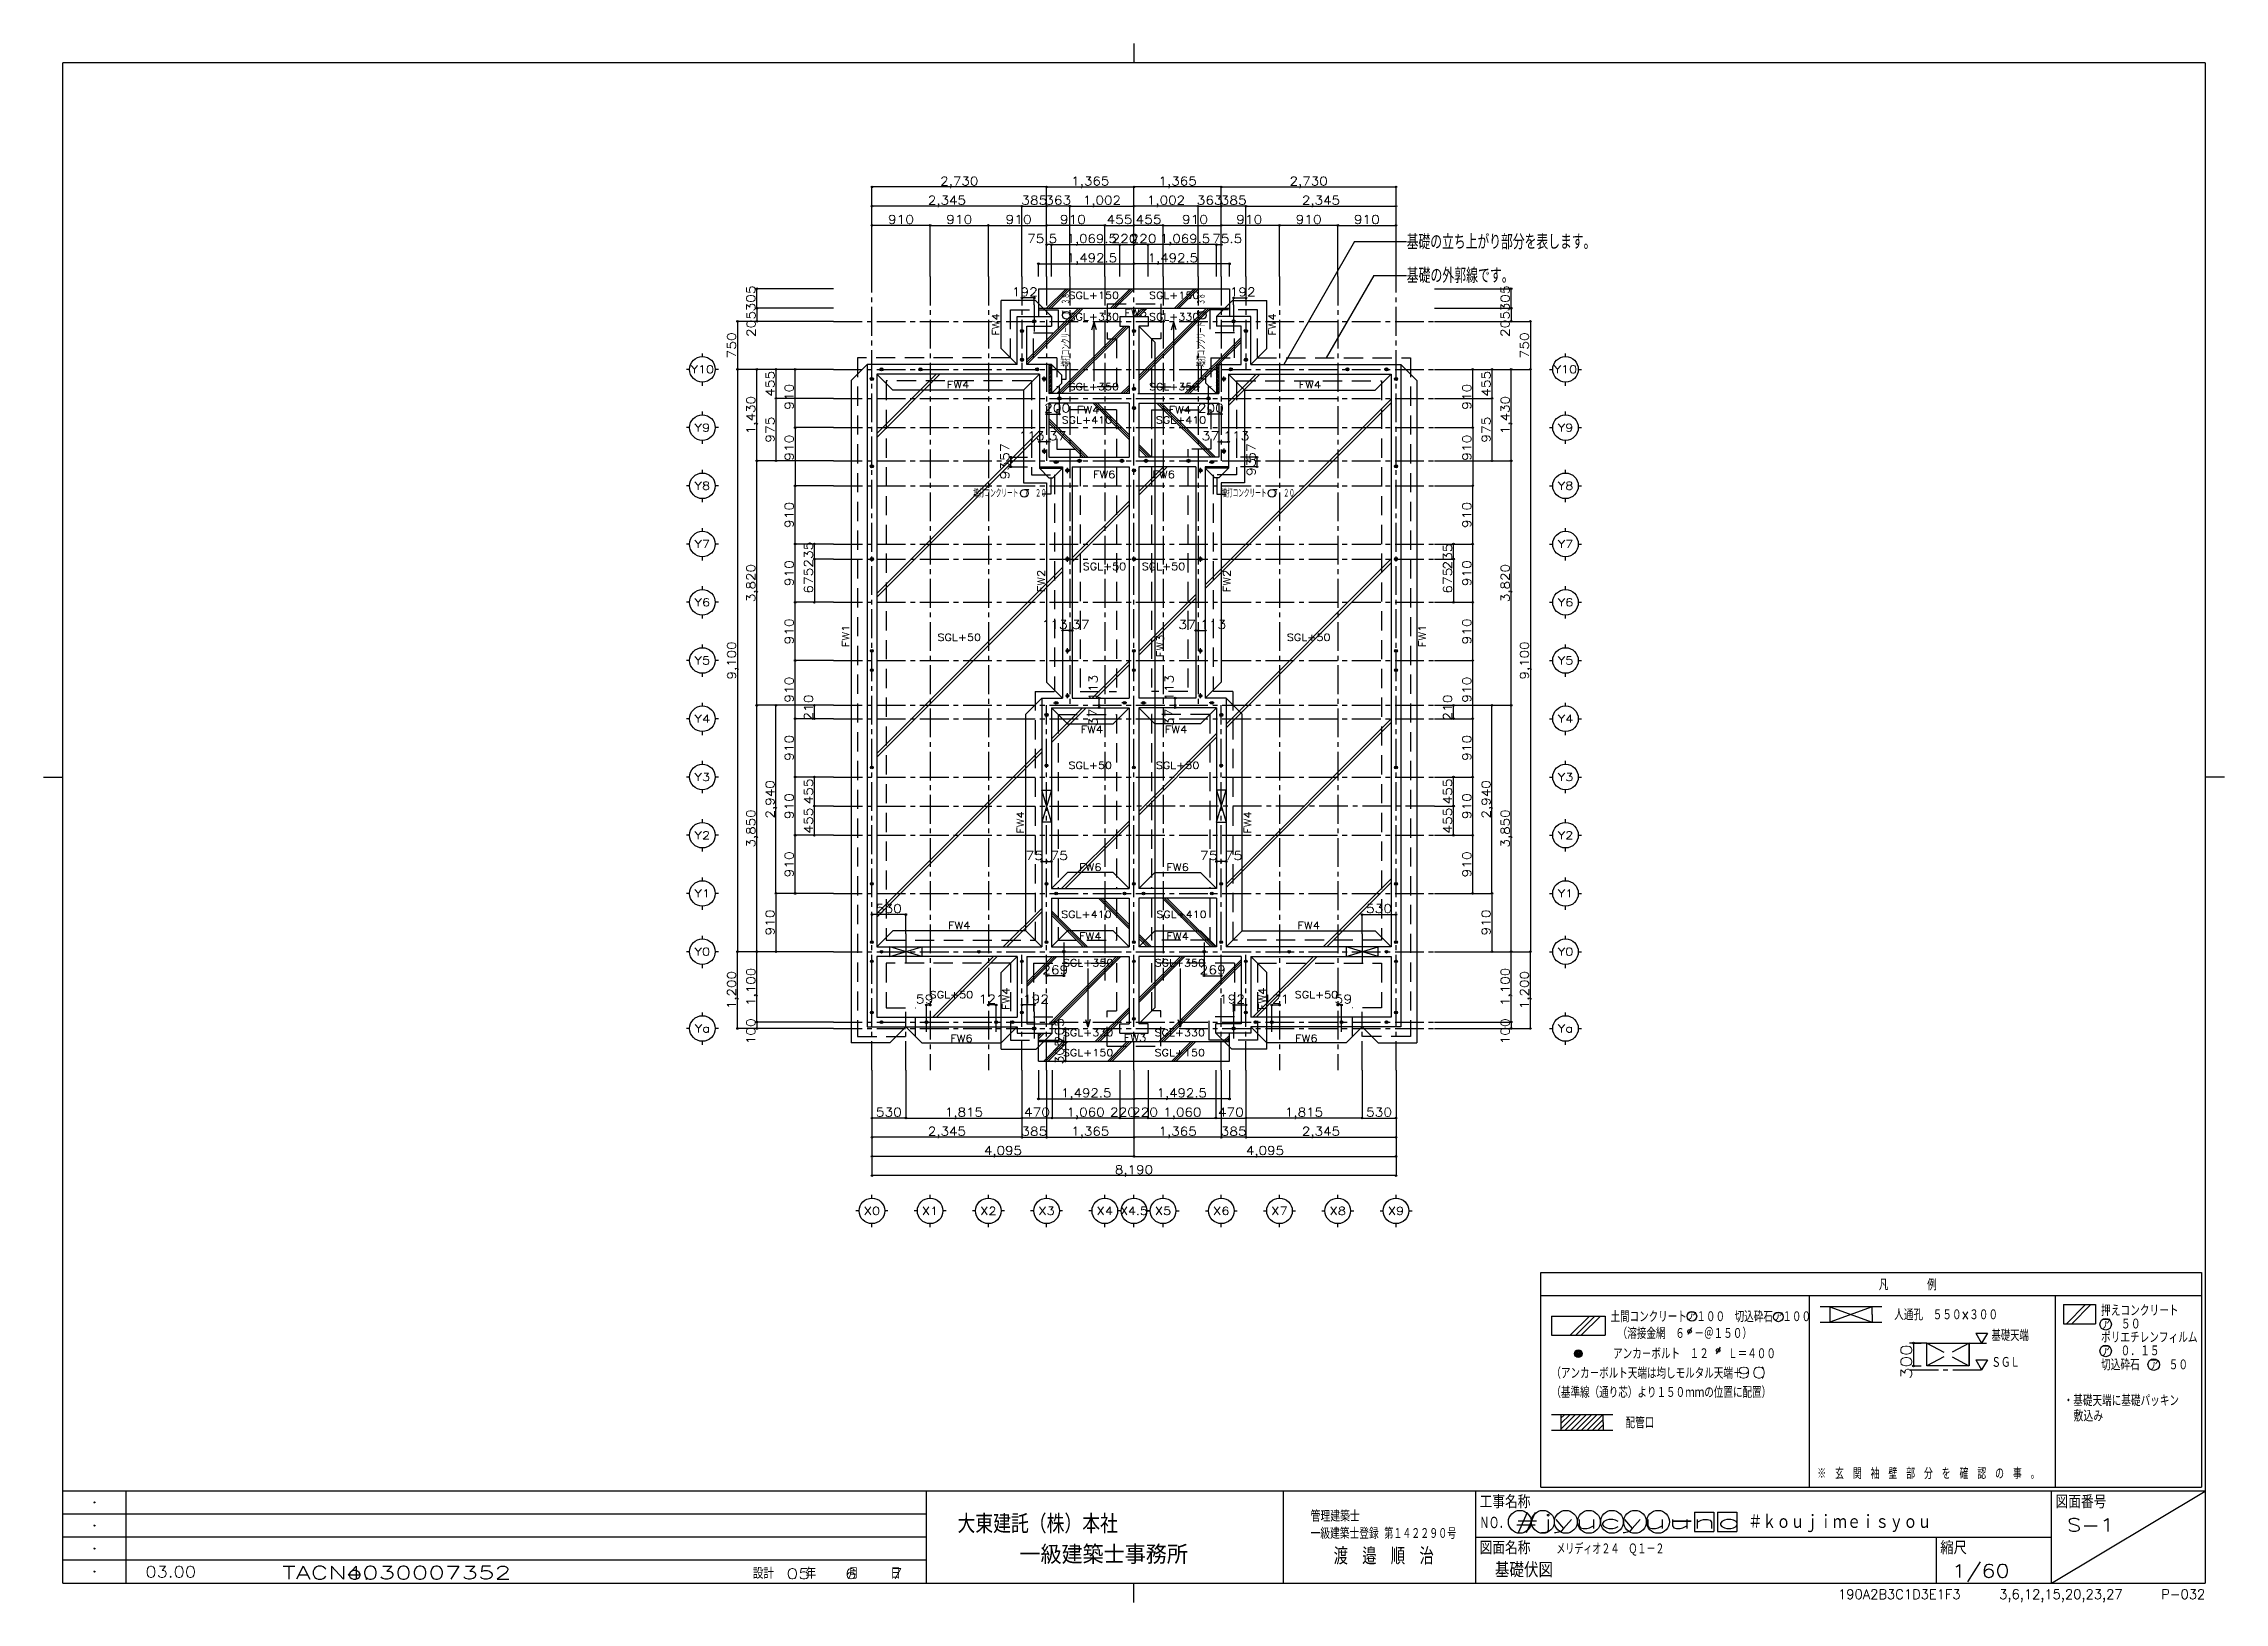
# Model space of a CAD drawing. Extents: x 1600 to 58398, y 1000 to 41598.
import ezdxf
from ezdxf.enums import TextEntityAlignment as Align

# ---------------------------------------------------------------- set-up
doc = ezdxf.new("R2010")
doc.units = 0
doc.header["$LTSCALE"] = 1000
doc.linetypes.add('CENTER2', pattern=[1.125, 0.75, -0.125, 0.125, -0.125])
doc.linetypes.add('DASHED', pattern=[0.75, 0.5, -0.25])
for name, color, linetype in [('1-1', 7, 'CONTINUOUS'), ('1-10', 7, 'CONTINUOUS'), ('1-11', 7, 'CONTINUOUS'), ('1-12', 7, 'CONTINUOUS'), ('1-13', 7, 'CONTINUOUS'), ('1-14', 7, 'CONTINUOUS'), ('1-140', 7, 'CONTINUOUS'), ('1-141', 7, 'CONTINUOUS'), ('1-15', 7, 'CONTINUOUS'), ('1-150', 7, 'CONTINUOUS'), ('1-16', 7, 'CONTINUOUS'), ('1-175', 7, 'CONTINUOUS'), ('1-181', 7, 'CONTINUOUS'), ('1-2', 7, 'CONTINUOUS'), ('1-21', 7, 'CONTINUOUS'), ('1-4', 7, 'CONTINUOUS'), ('1-49', 7, 'CONTINUOUS'), ('1-5', 7, 'CONTINUOUS'), ('1-6', 7, 'CONTINUOUS'), ('1-65', 7, 'CONTINUOUS'), ('1-67', 7, 'CONTINUOUS'), ('1-7', 7, 'CONTINUOUS'), ('1-8', 7, 'CONTINUOUS'), ('1-9', 7, 'CONTINUOUS')]:
    doc.layers.add(name, color=color, linetype=linetype)
doc.styles.get("Standard").update_dxf_attribs({"font": 'txt', "bigfont": 'BIGFONT'})

msp = doc.modelspace()

# ---------------------------------------------------------------- texts
at = {"layer": '1-1', "color": 1, "linetype": 'CONTINUOUS', "width": 1.183031}
msp.add_text('03.00', height=289.1, dxfattribs=at).set_placement((4251, 1652))
at = {"layer": '1-10', "color": 2, "linetype": 'CONTINUOUS', "width": 1.141885}
for s, p in [('SGL+150', (28951, 35043)), ('SGL+150', (31045, 35043)), ('SGL+330', (28951, 34483)), ('SGL+330', (31045, 34483)), ('SGL+350', (28951, 32665)), ('SGL+350', (31045, 32665)), ('SGL+410', (28772, 31794)), ('SGL+410', (31224, 31794)), ('SGL+410', (28760, 18920)), ('SGL+410', (31236, 18920)), ('SGL+350', (28804, 17658)), ('SGL+350', (31192, 17658)), ('SGL+330', (28804, 15840)), ('SGL+330', (31192, 15840)), ('SGL+150', (28804, 15315)), ('SGL+150', (31192, 15315))]:
    msp.add_text(s, height=186.2, dxfattribs=at).set_placement(p, align=Align.MIDDLE_CENTER)
at = {"layer": '1-12', "color": 2, "linetype": 'CONTINUOUS', "width": 1.167902}
for s, p in [('910', (23931, 36906)), ('910', (25448, 36906)), ('910', (26994, 36906)), ('910', (28408, 36906)), ('455', (29619, 36906)), ('455', (30377, 36906)), ('910', (31588, 36906)), ('910', (33001, 36906)), ('910', (34548, 36906)), ('910', (36064, 36906)), ('192', (27154, 35017)), ('192', (32828, 35017)), ('200', (27996, 31993)), ('200', (31999, 31993)), ('269', (27947, 17361)), ('269', (32049, 17361)), ('192', (27446, 16601)), ('192', (32550, 16601))]:
    msp.add_text(s, height=226, dxfattribs=at).set_placement(p, align=Align.CENTER)
for s, p in [('910', (21132, 32401)), ('910', (38780, 32401)), ('910', (21132, 31073)), ('910', (38780, 31073)), ('910', (21132, 29322)), ('910', (38780, 29322)), ('235', (21632, 28288)), ('235', (38280, 28238)), ('910', (21132, 27806)), ('675', (21632, 27610)), ('675', (38280, 27610)), ('910', (38780, 27806)), ('910', (21132, 26289)), ('910', (38780, 26289)), ('910', (21132, 24772)), ('910', (38780, 24772)), ('210', (21632, 24304)), ('210', (38280, 24304)), ('910', (21132, 23256)), ('910', (38780, 23256)), ('455', (21632, 22118)), ('455', (38280, 22118)), ('910', (21132, 21739)), ('455', (21632, 21360)), ('455', (38280, 21360)), ('910', (38780, 21739)), ('910', (21132, 20222)), ('910', (38780, 20222))]:
    msp.add_text(s, height=226, rotation=90, dxfattribs=at).set_placement(p, align=Align.CENTER)
at = {"layer": '1-140', "color": 2, "linetype": 'CONTINUOUS'}
for s, width, p in [('\u3000\u3000\u3000凡\u3000\u3000\u3000\u3000例', 0.720972, (48642, 9127)), ('\u3000\u3000\u3000土間コンクリート\u3000１００\u3000切込砕石\u3000１００', 0.7124, (41662, 8297)), ('人通孔\u3000５５０×３００', 0.718457, (49798, 8347)), ('（溶接金網\u3000６\u3000－＠１５０）', 0.716049, (42594, 7861)), ('基礎天端', 0.595767, (52332, 7807)), ('アンカ－ボルト\u3000１２\u3000\u3000Ｌ＝４００', 0.714499, (42476, 7333)), ('ＳＧＬ', 0.604714, (52332, 7107)), ('（アンカ－ボルト天端は均しモルタル天端＋\u3000\u3000）', 0.712621, (40870, 6825)), ('（基準線（通り芯）より１５０ｍｍの位置に配置）', 0.712621, (40870, 6325)), ('配管口', 0.749845, (42798, 5533))]:
    msp.add_text(s, height=291, dxfattribs=dict(at, width=width)).set_placement(p)
at = {"layer": '1-140', "color": 2, "linetype": 'CONTINUOUS', "width": 1.030928}
for p in [(44530, 8451), (46782, 8435)]:
    msp.add_text('ア', height=192, dxfattribs=at).set_placement(p, align=Align.MIDDLE_CENTER)
at = {"layer": '1-140', "color": 2, "linetype": 'CONTINUOUS', "width": 1.209428}
msp.add_text('300', height=291, rotation=90, dxfattribs=at).set_placement((50258, 7721), align=Align.RIGHT)
at = {"layer": '1-140', "color": 7, "linetype": 'CONTINUOUS', "width": 0.568609}
msp.add_text('※\u3000玄\u3000関\u3000袖\u3000壁\u3000部\u3000分\u3000を\u3000確\u3000認\u3000の\u3000事\u3000。', height=291, dxfattribs=at).set_placement((47794, 4211))
at = {"layer": '1-15', "color": 2, "linetype": 'CONTINUOUS', "width": 0.54188}
for p in [(28236, 34143), (31760, 34136)]:
    msp.add_text('増打コンクリート\u3000ア\u3000３８', height=194, rotation=90, dxfattribs=at).set_placement(p, align=Align.MIDDLE_CENTER)
for p in [(26766, 29879), (33229, 29879)]:
    msp.add_text('増打コンクリート\u3000ア\u3000２０', height=194, dxfattribs=at).set_placement(p, align=Align.MIDDLE_CENTER)
at = {"layer": '1-150', "color": 1, "linetype": 'CONTINUOUS'}
for s, width, p in [('TACNo.', 1.503869, (7814, 1603)), ('4030007352', 1.48653, (9464, 1603))]:
    msp.add_text(s, height=338.5, dxfattribs=dict(at, width=width)).set_placement(p)
at = {"layer": '1-175', "color": 3, "linetype": 'CONTINUOUS'}
for s, height, width, p in [('管理建築士', 289.1, 0.707441, (34600, 3103)), ('一級建築士登録 ', 289.1, 0.700397, (34600, 2653)), ('S-1', 338.5, 1.283934, (54298, 2849)), ('メリディオ２４\u3000Ｑ１－２', 289.06, 0.579615, (40999, 2252)), ('1/60', 338.5, 1.264938, (51300, 1652))]:
    msp.add_text(s, height=height, dxfattribs=dict(at, width=width)).set_placement(p)
at = {"layer": '1-175', "color": 7, "linetype": 'CONTINUOUS'}
for s, height, width, p in [('工事名称', 337.6, 0.89365, (38998, 3451)), ('図面番号', 337.6, 0.89365, (53999, 3451)), ('第１４２２９０号', 289.1, 0.577942, (36519, 2653)), ('ＮＯ．', 337.6, 0.651631, (38998, 2901)), ('#jyucyuuno', 348.2, 2.26249, (39871, 2924)), ('－', 580, 1.030928, (43948, 2799)), ('＃ｋｏｕｊｉｍｅｉｓｙｏｕ', 385.09, 0.867008, (45997, 2903)), ('渡\u3000邉\u3000順\u3000治', 435.5, 0.777357, (35199, 1986)), ('図面名称', 337.6, 0.89365, (38998, 2252)), ('縮尺', 337.6, 0.935159, (50998, 2252)), ('05', 268.7, 1.330153, (20949, 1613)), (' 6', 268.7, 1.330153, (22149, 1613)), (' 7', 268.7, 1.330153, (23349, 1613)), ('基礎伏図', 385.1, 0.89365, (39399, 1652))]:
    msp.add_text(s, height=height, dxfattribs=dict(at, width=width)).set_placement(p)
at = {"layer": '1-175', "color": 5, "linetype": 'CONTINUOUS'}
for s, width, p in [('大東建託（株）本社', 0.872144, (25401, 2802)), ('一', 1.030928, (27016, 2001)), ('級', 1.030928, (27565, 2001)), ('建', 1.030928, (28111, 2001)), ('築', 1.030928, (28659, 2001)), ('士', 1.030928, (29208, 2001)), ('事', 1.030928, (29757, 2001)), ('務', 1.030928, (30305, 2001)), ('所', 1.030928, (30854, 2001))]:
    msp.add_text(s, height=484, dxfattribs=dict(at, width=width)).set_placement(p)
at = {"layer": '1-175', "color": 7, "linetype": 'CONTINUOUS', "width": 0.866188}
msp.add_text('設計\u3000\u3000\u3000年\u3000\u3000\u3000月\u3000\u3000\u3000日', height=289.06, dxfattribs=at).set_placement((22000, 1616), align=Align.CENTER)
at = {"layer": '1-175', "color": 214, "linetype": 'CONTINUOUS', "width": 0.991141}
msp.add_text('190A2B3C1D3E1F3   3,6,12,15,20,23,27   P-032', height=252.2, dxfattribs=at).set_placement((57899, 1086), align=Align.RIGHT)
at = {"layer": '1-181', "color": 2, "linetype": 'CONTINUOUS', "width": 1.546129}
msp.add_text('90', height=291, dxfattribs=at).set_placement((46084, 6985), align=Align.MIDDLE_CENTER)
at = {"layer": '1-181', "color": 2, "linetype": 'CONTINUOUS'}
for s, width, p in [('・基礎天端に基礎パッキン', 0.717519, (54210, 6111)), ('\u3000敷込み', 0.738751, (54210, 5711))]:
    msp.add_text(s, height=291, dxfattribs=dict(at, width=width)).set_placement(p)
at = {"layer": '1-21', "color": 2, "linetype": 'CONTINUOUS'}
for s, width, p in [('530', 1.167902, (23614, 18956)), ('530', 1.167902, (36381, 18956)), ('59', 1.204067, (24546, 16601)), ('121', 1.167902, (26292, 16601)), ('121', 1.167902, (33703, 16601)), ('59', 1.204067, (35450, 16601)), ('530', 1.167902, (23614, 13656)), ('1,815', 1.140498, (25569, 13656)), ('1,815', 1.140498, (34427, 13656)), ('530', 1.167902, (36381, 13656))]:
    msp.add_text(s, height=226, dxfattribs=dict(at, width=width)).set_placement(p, align=Align.CENTER)
for s, width, p in [('1,100', 1.140498, (20132, 17031)), ('1,100', 1.140498, (39780, 17031)), ('100', 1.167902, (20132, 15872)), ('100', 1.167902, (39780, 15872))]:
    msp.add_text(s, height=226, rotation=90, dxfattribs=dict(at, width=width)).set_placement(p, align=Align.CENTER)
for s, width, p in [('SGL+50', 1.146642, (25245, 16828)), ('SGL+50', 1.146642, (34751, 16828)), ('FW6', 1.181082, (25506, 15688)), ('FW6', 1.181082, (34489, 15688))]:
    msp.add_text(s, height=186.2, dxfattribs=dict(at, width=width)).set_placement(p, align=Align.MIDDLE_CENTER)
at = {"layer": '1-49', "color": 5, "linetype": 'CONTINUOUS'}
for s, width, p in [('基礎の立ち上がり部分を表します。', 0.719995, (37100, 36240)), ('基礎の外郭線です。', 0.72606, (37100, 35362))]:
    msp.add_text(s, height=388, dxfattribs=dict(at, width=width)).set_placement(p)
at = {"layer": '1-6', "color": 2, "linetype": 'CONTINUOUS'}
for s, width, p in [('Y10', 1.203613, (18758, 33114)), ('Y10', 1.203613, (41238, 33114)), ('Y9', 1.240884, (18758, 31597)), ('Y9', 1.240884, (41238, 31597)), ('Y8', 1.240884, (18758, 30081)), ('Y8', 1.240884, (41238, 30081)), ('Y7', 1.240884, (18758, 28564)), ('Y7', 1.240884, (41238, 28564)), ('Y6', 1.240884, (18758, 27047)), ('Y6', 1.240884, (41238, 27047)), ('Y5', 1.240884, (18758, 25531)), ('Y5', 1.240884, (41238, 25531)), ('Y4', 1.240884, (18758, 24014)), ('Y4', 1.240884, (41238, 24014)), ('Y3', 1.240884, (18758, 22497)), ('Y3', 1.240884, (41238, 22497)), ('Y2', 1.240884, (18758, 20981)), ('Y2', 1.240884, (41238, 20981)), ('Y1', 1.240884, (18758, 19464)), ('Y1', 1.240884, (41238, 19464)), ('Y0', 1.240884, (18758, 17947)), ('Y0', 1.240884, (41238, 17947)), ('Ya', 1.240884, (18758, 15947)), ('Ya', 1.240884, (41238, 15947)), ('X0', 1.240884, (23173, 11197)), ('X1', 1.240884, (24689, 11197)), ('X2', 1.240884, (26206, 11197)), ('X3', 1.240884, (27723, 11197)), ('X4', 1.240884, (29239, 11197)), ('X4.5', 1.185805, (29998, 11197)), ('X5', 1.240884, (30756, 11197)), ('X6', 1.240884, (32273, 11197)), ('X7', 1.240884, (33789, 11197)), ('X8', 1.240884, (35306, 11197)), ('X9', 1.240884, (36823, 11197))]:
    msp.add_text(s, height=201.8, dxfattribs=dict(at, width=width)).set_placement(p, align=Align.MIDDLE_CENTER)
at = {"layer": '1-67', "color": 2, "linetype": 'CONTINUOUS', "width": 1.146642}
for p in [(29229, 27981), (30767, 27981), (25448, 26135), (34548, 26135), (28860, 22800), (31135, 22800)]:
    msp.add_text('SGL+50', height=186.2, dxfattribs=at).set_placement(p, align=Align.MIDDLE_CENTER)
at = {"layer": '1-67', "color": 2, "linetype": 'CONTINUOUS'}
for s, width, p in [('押えコンクリート', 0.722712, (55186, 8457)), ('ポリエチレンフィルム', 0.719587, (55186, 7757)), ('ア\u3000５０', 0.738751, (55186, 8107)), ('ア\u3000０．１５', 0.72798, (55186, 7407)), ('切込砕石\u3000ア\u3000５０', 0.720972, (55186, 7043))]:
    msp.add_text(s, height=291, dxfattribs=dict(at, width=width)).set_placement(p)
at = {"layer": '1-7', "color": 2, "linetype": 'CONTINUOUS', "width": 1.181082}
for s, p in [('FW3', (30042, 34585)), ('FW4', (25416, 32714)), ('FW4', (34579, 32714)), ('FW4', (28803, 32060)), ('FW4', (31192, 32060)), ('FW6', (29223, 30376)), ('FW6', (30773, 30376)), ('FW4', (28901, 23736)), ('FW4', (31094, 23736)), ('FW6', (28860, 20148)), ('FW6', (31135, 20148)), ('FW4', (25448, 18631)), ('FW4', (28860, 18352)), ('FW4', (31135, 18352)), ('FW4', (34548, 18631)), ('FW3', (30027, 15705))]:
    msp.add_text(s, height=186.2, dxfattribs=at).set_placement(p, align=Align.MIDDLE_CENTER)
for s, p in [('FW4', (26398, 34281)), ('FW4', (33598, 34281)), ('FW2', (27581, 27602)), ('FW2', (32415, 27602)), ('FW1', (22489, 26172)), ('FW3', (30681, 25910)), ('FW1', (37506, 26172)), ('FW4', (27039, 21312)), ('FW4', (32956, 21312)), ('FW4', (26659, 16721)), ('FW4', (33337, 16721))]:
    msp.add_text(s, height=186.2, rotation=90, dxfattribs=at).set_placement(p, align=Align.MIDDLE_CENTER)
at = {"layer": '1-9', "color": 2, "linetype": 'CONTINUOUS'}
for s, width, p in [('2,730', 1.140498, (25448, 37906)), ('1,365', 1.140498, (28860, 37906)), ('1,365', 1.140498, (31135, 37906)), ('2,730', 1.140498, (34548, 37906)), ('2,345', 1.140498, (25127, 37406)), ('385', 1.167902, (27402, 37406)), ('363', 1.167902, (28025, 37406)), ('1,002', 1.140498, (29163, 37406)), ('1,002', 1.140498, (30833, 37406)), ('363', 1.167902, (31970, 37406)), ('385', 1.167902, (32594, 37406)), ('2,345', 1.140498, (34869, 37406)), ('75.5', 1.150623, (27609, 36406)), ('1,069.5', 1.129143, (28898, 36406)), ('220', 1.167902, (29752, 36406)), ('220', 1.167902, (30244, 36406)), ('1,069.5', 1.129143, (31327, 36406)), ('75.5', 1.150623, (32428, 36406)), ('1,492.5', 1.129143, (28902, 35906)), ('1,492.5', 1.129143, (31011, 35906)), ('113', 1.167902, (27332, 31269)), ('37', 1.204067, (28007, 31269)), ('37', 1.204067, (31989, 31269)), ('113', 1.167902, (32664, 31269)), ('113', 1.167902, (27933, 26355)), ('37', 1.204067, (28612, 26355)), ('37', 1.204067, (31384, 26355)), ('113', 1.167902, (32062, 26355)), ('75', 1.204067, (27404, 20339)), ('75', 1.204067, (28050, 20339)), ('75', 1.204067, (31946, 20339)), ('75', 1.204067, (32591, 20339)), ('1,492.5', 1.129143, (28754, 14156)), ('1,492.5', 1.129143, (31242, 14156)), ('470', 1.167902, (27473, 13656)), ('1,060', 1.140498, (28737, 13656)), ('220', 1.167902, (29712, 13656)), ('220', 1.167902, (30284, 13656)), ('1,060', 1.140498, (31258, 13656)), ('470', 1.167902, (32523, 13656)), ('2,345', 1.140498, (25127, 13156)), ('385', 1.167902, (27402, 13156)), ('1,365', 1.140498, (28860, 13156)), ('1,365', 1.140498, (31135, 13156)), ('385', 1.167902, (32594, 13156)), ('2,345', 1.140498, (34869, 13156)), ('4,095', 1.140498, (26585, 12656)), ('4,095', 1.140498, (33410, 12656)), ('8,190', 1.140498, (29998, 12156))]:
    msp.add_text(s, height=226, dxfattribs=dict(at, width=width)).set_placement(p, align=Align.CENTER)
for s, width, p in [('305', 1.167902, (20132, 34960)), ('305', 1.167902, (39780, 34960)), ('205', 1.167902, (20137, 34296)), ('205', 1.167902, (39775, 34296)), ('750', 1.167902, (19632, 33739)), ('750', 1.167902, (40280, 33739)), ('455', 1.167902, (20632, 32735)), ('455', 1.167902, (39280, 32735)), ('1,430', 1.140498, (20132, 31922)), ('1,430', 1.140498, (39780, 31922)), ('975', 1.167902, (20632, 31543)), ('975', 1.167902, (39280, 31543)), ('57', 1.204067, (26749, 30960)), ('93', 1.204067, (26749, 30479)), ('57', 1.204067, (33163, 30960)), ('93', 1.204067, (33163, 30568)), ('3,820', 1.140498, (20132, 27547)), ('3,820', 1.140498, (39780, 27547)), ('9,100', 1.140498, (19632, 25531)), ('9,100', 1.140498, (40280, 25531)), ('113', 1.167902, (29050, 24820)), ('113', 1.167902, (31029, 24820)), ('37', 1.204067, (29050, 24046)), ('37', 1.204067, (31029, 24046)), ('2,940', 1.140498, (20632, 21914)), ('2,940', 1.140498, (39280, 21914)), ('3,850', 1.140498, (20132, 21156)), ('3,850', 1.140498, (39780, 21156)), ('910', 1.167902, (20632, 18706)), ('910', 1.167902, (39280, 18706)), ('1,200', 1.140498, (19632, 16947)), ('1,200', 1.140498, (40280, 16947)), ('205', 1.167902, (28169, 15875)), ('305', 1.167902, (28169, 15352))]:
    msp.add_text(s, height=226, rotation=90, dxfattribs=dict(at, width=width)).set_placement(p, align=Align.CENTER)

# ---------------------------------------------------------------- linework, layer by layer
at = {"layer": '1-10', "color": 1, "linetype": 'CONTINUOUS'}
for p, q in [((28897, 34141), (28960, 34341)), ((29023, 34141), (28960, 34341)), ((28960, 32810), (28960, 34341)), ((30973, 34141), (31036, 34341)), ((31099, 34141), (31036, 34341)), ((31036, 32810), (31036, 34341)), ((28795, 17513), (28795, 15982)), ((31201, 17513), (31201, 15982)), ((28732, 16182), (28795, 15982)), ((28858, 16182), (28795, 15982)), ((31138, 16182), (31201, 15982)), ((31264, 16182), (31201, 15982))]:
    msp.add_line(p, q, dxfattribs=at)
at = {"layer": '1-11', "color": 1, "linetype": 'CENTER2'}
for p, q in [((24689, 35531), (24689, 14864)), ((26206, 35531), (26206, 14864)), ((29239, 35531), (29239, 17196)), ((30756, 35531), (30756, 17196)), ((33789, 35531), (33789, 14864)), ((35306, 35531), (35306, 14864)), ((27401, 34795), (27401, 34104)), ((32594, 34795), (32594, 34104)), ((28056, 32164), (28056, 32664)), ((31939, 32164), (31939, 32664)), ((22174, 31597), (37823, 31597)), ((22174, 30081), (37823, 30081)), ((22174, 28564), (37823, 28564)), ((22174, 28172), (37823, 28172)), ((22174, 27047), (37823, 27047)), ((22174, 25531), (37823, 25531)), ((22174, 24014), (37823, 24014)), ((22174, 22497), (37823, 22497)), ((22174, 21739), (29998, 21739)), ((37822, 21739), (29998, 21739)), ((22174, 20981), (37823, 20981)), ((28171, 18187), (28171, 17596)), ((31824, 18187), (31824, 17596)), ((27401, 16378), (27401, 15688)), ((32594, 16378), (32594, 15688))]:
    msp.add_line(p, q, dxfattribs=at)
at = {"layer": '1-12', "color": 1, "linetype": 'CONTINUOUS'}
for p, q in [((24689, 36864), (23173, 36864)), ((24689, 35531), (24689, 36864)), ((24689, 36864), (26206, 36864)), ((26206, 36864), (27723, 36864)), ((26206, 35531), (26206, 36864)), ((29239, 36864), (27723, 36864)), ((29239, 35531), (29239, 36864)), ((29239, 36864), (29998, 36864)), ((30756, 36864), (29998, 36864)), ((30756, 35531), (30756, 36864)), ((30756, 36864), (32273, 36864)), ((33789, 36864), (32273, 36864)), ((35306, 36864), (33789, 36864)), ((33789, 35531), (33789, 36864)), ((35306, 36864), (36823, 36864)), ((35306, 35531), (35306, 36864)), ((27401, 34976), (27081, 34976)), ((27401, 34795), (27401, 34976)), ((32594, 34795), (32594, 34976)), ((32594, 34976), (32914, 34976)), ((21174, 31597), (21174, 33114)), ((38822, 31597), (38822, 33114)), ((27723, 31951), (28056, 31951)), ((28056, 31951), (28056, 32164)), ((31939, 31951), (31939, 32164)), ((32273, 31951), (31939, 31951)), ((22174, 31597), (21174, 31597)), ((21174, 31597), (21174, 30081)), ((37822, 31597), (38822, 31597)), ((38822, 31597), (38822, 30081)), ((22174, 30081), (21174, 30081)), ((21174, 28564), (21174, 30081)), ((37822, 30081), (38822, 30081)), ((38822, 28564), (38822, 30081)), ((22174, 28564), (21174, 28564)), ((21174, 27047), (21174, 28564)), ((21674, 28172), (21674, 28564)), ((37822, 28564), (38822, 28564)), ((38322, 28172), (38322, 28564)), ((38822, 27047), (38822, 28564)), ((22174, 28172), (21674, 28172)), ((21674, 28172), (21674, 27047)), ((37822, 28172), (38322, 28172)), ((38322, 28172), (38322, 27047)), ((22174, 27047), (21174, 27047)), ((21174, 25531), (21174, 27047)), ((37822, 27047), (38822, 27047)), ((38822, 25531), (38822, 27047)), ((22174, 25531), (21174, 25531)), ((21174, 24014), (21174, 25531)), ((37822, 25531), (38822, 25531)), ((38822, 24014), (38822, 25531)), ((22174, 24014), (21174, 24014)), ((21174, 22497), (21174, 24014)), ((21674, 24014), (21674, 24364)), ((37822, 24014), (38822, 24014)), ((38322, 24014), (38322, 24364)), ((38822, 22497), (38822, 24014)), ((22174, 22497), (21174, 22497)), ((21174, 20981), (21174, 22497)), ((21674, 21739), (21674, 22497)), ((37822, 22497), (38822, 22497)), ((38322, 21739), (38322, 22497)), ((38822, 20981), (38822, 22497)), ((22174, 21739), (21674, 21739)), ((21674, 20981), (21674, 21739)), ((37822, 21739), (38322, 21739)), ((38322, 20981), (38322, 21739)), ((22174, 20981), (21174, 20981)), ((21174, 19464), (21174, 20981)), ((37822, 20981), (38822, 20981)), ((38822, 19464), (38822, 20981)), ((28171, 17319), (27723, 17319)), ((28171, 17596), (28171, 17319)), ((31824, 17596), (31824, 17319)), ((31824, 17319), (32273, 17319)), ((27401, 16559), (27081, 16559)), ((27401, 16378), (27401, 16559)), ((32594, 16378), (32594, 16559)), ((32594, 16559), (32914, 16559))]:
    msp.add_line(p, q, dxfattribs=at)
at = {"layer": '1-12', "color": 7, "linetype": 'CONTINUOUS'}
for centre in [(23173, 36864), (24689, 36864), (26206, 36864), (27723, 36864), (29239, 36864), (29998, 36864), (30756, 36864), (32273, 36864), (33789, 36864), (35306, 36864), (36823, 36864), (27081, 34976), (27401, 34976), (32594, 34976), (32914, 34976), (21174, 33114), (38822, 33114), (27723, 31951), (28056, 31951), (31939, 31951), (32273, 31951), (21174, 31597), (38822, 31597), (21174, 30081), (38822, 30081), (21174, 28564), (21674, 28564), (38322, 28564), (38822, 28564), (21674, 28172), (38322, 28172), (21174, 27047), (21674, 27047), (38322, 27047), (38822, 27047), (21174, 25531), (38822, 25531), (21174, 24014), (21674, 24364), (21674, 24014), (38322, 24364), (38322, 24014), (38822, 24014), (21174, 22497), (21674, 22497), (38322, 22497), (38822, 22497), (21674, 21739), (38322, 21739), (21174, 20981), (21674, 20981), (38322, 20981), (38822, 20981), (21174, 19464), (38822, 19464), (27723, 17319), (28171, 17319), (31824, 17319), (32273, 17319), (27081, 16559), (27401, 16559), (32594, 16559), (32914, 16559)]:
    msp.add_circle(centre, 21, dxfattribs=at)
at = {"layer": '1-13', "color": 7, "linetype": 'CONTINUOUS'}
for p, q in [((26956, 33239), (26956, 34489)), ((26956, 34489), (27849, 34489)), ((27206, 33239), (27206, 34239)), ((27206, 34239), (27849, 34239)), ((27849, 34489), (27849, 34239)), ((29631, 34489), (29631, 34239)), ((29631, 34489), (30364, 34489)), ((29631, 34239), (29873, 34239)), ((29873, 34239), (29873, 32481)), ((30364, 34239), (30123, 34239)), ((30123, 34239), (30123, 32481)), ((30364, 34489), (30364, 34239)), ((32147, 34489), (32147, 34239)), ((33039, 34489), (32147, 34489)), ((32789, 34239), (32147, 34239)), ((32789, 33239), (32789, 34239)), ((33039, 33239), (33039, 34489)), ((23048, 33239), (23048, 17822)), ((26956, 33239), (23048, 33239)), ((23298, 32989), (23298, 18072)), ((27534, 32989), (23298, 32989)), ((27784, 33239), (27206, 33239)), ((27534, 32989), (27534, 30576)), ((27784, 33239), (27784, 32481)), ((32211, 33239), (32789, 33239)), ((32211, 33239), (32211, 32481)), ((32461, 32989), (36698, 32989)), ((32461, 32989), (32461, 30576)), ((33039, 33239), (36948, 33239)), ((36698, 32989), (36698, 18072)), ((36948, 33239), (36948, 17822)), ((29894, 32481), (27784, 32481)), ((30102, 32481), (32211, 32481)), ((29873, 32231), (27784, 32231)), ((27784, 32231), (27784, 30826)), ((29873, 32231), (29873, 30826)), ((30123, 32231), (32211, 32231)), ((30123, 32231), (30123, 30826)), ((32211, 32231), (32211, 30826)), ((27784, 30826), (29873, 30826)), ((32211, 30826), (30123, 30826)), ((27534, 30576), (28139, 30576)), ((27534, 30576), (27534, 30542)), ((27534, 30542), (28139, 30542)), ((28139, 30576), (28139, 24552)), ((28389, 30576), (29873, 30576)), ((28389, 30576), (28389, 24552)), ((29873, 30576), (29873, 24552)), ((30123, 30576), (30123, 24552)), ((31606, 30576), (30123, 30576)), ((31606, 30576), (31606, 24552)), ((32461, 30576), (31856, 30576)), ((31856, 30576), (31856, 24552)), ((32461, 30542), (31856, 30542)), ((32461, 30576), (32461, 30542)), ((27598, 24552), (28139, 24552)), ((27598, 24552), (27598, 18072)), ((28389, 24552), (29873, 24552)), ((31606, 24552), (30123, 24552)), ((32398, 24552), (31856, 24552)), ((32398, 24552), (32398, 18072)), ((27848, 24302), (29873, 24302)), ((27848, 24302), (27848, 19589)), ((29873, 24302), (29873, 19589)), ((32148, 24302), (30123, 24302)), ((30123, 24302), (30123, 19589)), ((32148, 24302), (32148, 19589)), ((27848, 19589), (29873, 19589)), ((27848, 19339), (29873, 19339)), ((27848, 19339), (27848, 18072)), ((29873, 19339), (29873, 18072)), ((32148, 19589), (30123, 19589)), ((32148, 19339), (30123, 19339)), ((30123, 19339), (30123, 18072)), ((32148, 19339), (32148, 18072)), ((23298, 18072), (27598, 18072)), ((26956, 17822), (23298, 17822)), ((26956, 17822), (26956, 16239)), ((27206, 17822), (27206, 16072)), ((27206, 17822), (29873, 17822)), ((27848, 18072), (29873, 18072)), ((29873, 17822), (29873, 16072)), ((32148, 18072), (30123, 18072)), ((30123, 17822), (30123, 16072)), ((32789, 17822), (30123, 17822)), ((36698, 18072), (32398, 18072)), ((32789, 17822), (32789, 16072)), ((33039, 17822), (33039, 16239)), ((33039, 17822), (36698, 17822)), ((26956, 15989), (26956, 15822)), ((27206, 16072), (27864, 16072)), ((27864, 15822), (27864, 16072)), ((29631, 16072), (29873, 16072)), ((29631, 15822), (29631, 16072)), ((30364, 16072), (30123, 16072)), ((30364, 15822), (30364, 16072)), ((32131, 15822), (32131, 16072)), ((32789, 16072), (32131, 16072)), ((33039, 15989), (33039, 15822)), ((26956, 15822), (27864, 15822)), ((29631, 15822), (30364, 15822)), ((33039, 15822), (32131, 15822))]:
    msp.add_line(p, q, dxfattribs=at)
at = {"layer": '1-13', "color": 214, "linetype": 'CONTINUOUS'}
for p, q in [((27848, 33239), (27784, 33239)), ((27784, 33193), (27831, 33239)), ((27784, 33145), (27848, 33209)), ((27784, 33098), (27848, 33162)), ((27784, 33051), (27848, 33114)), ((27784, 33004), (27848, 33067)), ((27784, 32957), (27848, 33020)), ((27784, 32910), (27848, 32973)), ((27848, 33239), (27848, 32481)), ((32148, 33239), (32148, 32481)), ((32148, 33239), (32211, 33239)), ((32211, 33145), (32148, 33209)), ((32211, 33098), (32148, 33162)), ((32211, 33051), (32148, 33114)), ((32211, 33004), (32148, 33067)), ((32211, 32957), (32148, 33020)), ((32211, 32910), (32148, 32973)), ((32211, 33193), (32165, 33239)), ((27784, 32863), (27848, 32926)), ((27784, 32815), (27848, 32879)), ((27784, 32768), (27848, 32832)), ((27784, 32721), (27848, 32785)), ((27784, 32674), (27848, 32737)), ((27784, 32627), (27848, 32690)), ((27784, 32580), (27848, 32643)), ((27784, 32533), (27848, 32596)), ((27784, 32485), (27848, 32549)), ((32211, 32863), (32148, 32926)), ((32211, 32815), (32148, 32879)), ((32211, 32768), (32148, 32832)), ((32211, 32721), (32148, 32785)), ((32211, 32674), (32148, 32737)), ((32211, 32627), (32148, 32690)), ((32211, 32580), (32148, 32643)), ((32211, 32533), (32148, 32596)), ((32211, 32485), (32148, 32549)), ((32148, 32502), (32169, 32481)), ((27534, 30550), (27560, 30576)), ((27574, 30542), (27607, 30576)), ((27621, 30542), (27654, 30576)), ((27668, 30542), (27701, 30576)), ((27715, 30542), (27749, 30576)), ((27762, 30542), (27796, 30576)), ((27809, 30542), (27843, 30576)), ((27857, 30542), (27890, 30576)), ((27904, 30542), (27937, 30576)), ((27951, 30542), (27984, 30576)), ((27998, 30542), (28031, 30576)), ((28045, 30542), (28079, 30576)), ((28092, 30542), (28126, 30576)), ((31903, 30542), (31870, 30576)), ((31950, 30542), (31917, 30576)), ((31998, 30542), (31964, 30576)), ((32045, 30542), (32011, 30576)), ((32092, 30542), (32059, 30576)), ((32139, 30542), (32106, 30576)), ((32186, 30542), (32153, 30576)), ((32233, 30542), (32200, 30576)), ((32280, 30542), (32247, 30576)), ((32328, 30542), (32294, 30576)), ((32375, 30542), (32341, 30576)), ((32422, 30542), (32388, 30576)), ((32461, 30550), (32436, 30576))]:
    msp.add_line(p, q, dxfattribs=at)
at = {"layer": '1-14', "color": 3, "linetype": 'CONTINUOUS'}
for p, q in [((27510, 35214), (27510, 34489)), ((27510, 35214), (32485, 35214)), ((27510, 34706), (32485, 34706)), ((32485, 35214), (32485, 34489)), ((27510, 15097), (27510, 15822)), ((27510, 15606), (32485, 15606)), ((32485, 15097), (32485, 15822)), ((27510, 15097), (32485, 15097)), ((40870, 8457), (40870, 7959)), ((40870, 8457), (42272, 8457)), ((40870, 7959), (42272, 7959)), ((42272, 8457), (42272, 7959))]:
    msp.add_line(p, q, dxfattribs=at)
at = {"layer": '1-140', "color": 2, "linetype": 'CONTINUOUS'}
for p, q in [((44520, 8147), (44420, 7973)), ((51924, 8015), (52226, 8015)), ((51924, 8015), (52074, 7755)), ((52226, 8015), (52074, 7755)), ((45262, 7649), (45160, 7475)), ((51924, 7315), (52226, 7315)), ((51924, 7315), (52074, 7055)), ((52226, 7315), (52074, 7055))]:
    msp.add_line(p, q, dxfattribs=at)
at = {"layer": '1-140', "color": 3, "linetype": 'CONTINUOUS'}
for p, q in [((42472, 5883), (40872, 5883)), ((41120, 5883), (41120, 5683)), ((41120, 5683), (41120, 5483)), ((42222, 5683), (42222, 5883)), ((42222, 5683), (42222, 5483)), ((40872, 5483), (42472, 5483))]:
    msp.add_line(p, q, dxfattribs=at)
at = {"layer": '1-140', "color": 214, "linetype": 'CONTINUOUS'}
for p, q in [((41120, 5513), (41490, 5883)), ((41120, 5655), (41350, 5883)), ((41120, 5795), (41208, 5883)), ((41232, 5483), (41632, 5883)), ((41374, 5483), (41774, 5883)), ((41514, 5483), (41914, 5883)), ((41656, 5483), (42056, 5883)), ((41798, 5483), (42198, 5883)), ((41940, 5483), (42222, 5767)), ((42080, 5483), (42222, 5625))]:
    msp.add_line(p, q, dxfattribs=at)
at = {"layer": '1-140', "color": 2, "linetype": 'CONTINUOUS'}
for centre, radius in [((44530, 8451), 124), ((46782, 8435), 124), ((44470, 8057), 48), ((45212, 7561), 48)]:
    msp.add_circle(centre, radius, dxfattribs=at)
at = {"layer": '1-141', "color": 3, "linetype": 'CONTINUOUS'}
msp.add_line((40596, 9595), (57798, 9595), dxfattribs=at)
at = {"layer": '1-15', "color": 214, "linetype": 'CONTINUOUS'}
for p, q in [((27848, 33239), (28123, 32964)), ((28123, 32756), (28123, 32964)), ((28236, 32860), (28236, 33217)), ((31760, 32860), (31760, 33217)), ((32148, 33239), (31873, 32964)), ((31873, 32756), (31873, 32964)), ((27848, 32481), (28123, 32756)), ((28123, 32860), (28236, 32860)), ((31873, 32860), (31760, 32860)), ((32148, 32481), (31873, 32756)), ((27534, 30542), (27784, 30292)), ((27784, 30292), (27889, 30292)), ((27837, 30292), (27837, 29866)), ((28139, 30542), (27889, 30292)), ((31856, 30542), (32106, 30292)), ((32211, 30292), (32106, 30292)), ((32159, 30292), (32159, 29866)), ((32461, 30542), (32211, 30292)), ((27837, 29866), (27608, 29866)), ((32159, 29866), (32388, 29866)), ((41864, 8457), (41362, 7959)), ((42004, 8457), (41506, 7959)), ((42146, 8457), (41646, 7959))]:
    msp.add_line(p, q, dxfattribs=at)
at = {"layer": '1-15', "color": 2, "linetype": 'CONTINUOUS'}
for centre in [(28241, 34522), (31775, 34522), (27143, 29885), (33594, 29885)]:
    msp.add_circle(centre, 100, dxfattribs=at)
at = {"layer": '1-16', "color": 3, "linetype": 'CONTINUOUS'}
for radius in [100, 88, 80, 68, 50, 30, 10]:
    msp.add_circle((41572, 7481), radius, dxfattribs=at)
at = {"layer": '1-175', "color": 7, "linetype": 'CONTINUOUS'}
for p, q in [((29998, 41598), (29998, 41099)), ((1600, 22497), (2102, 22497)), ((58398, 22497), (57898, 22497)), ((57898, 3899), (2102, 3899)), ((3751, 1502), (3751, 3899)), ((24599, 1502), (24599, 3899)), ((33896, 1502), (33896, 3899)), ((38898, 1502), (38898, 3899)), ((53899, 1502), (53899, 3899)), ((53899, 1502), (57898, 3899)), ((24599, 3300), (2102, 3300)), ((44597, 3349), (44597, 2849)), ((44597, 3349), (45098, 3349)), ((44597, 2849), (45098, 2849)), ((45098, 3349), (45098, 2849)), ((45197, 3349), (45197, 2849)), ((45197, 3349), (45698, 3349)), ((45197, 2849), (45698, 2849)), ((45698, 3349), (45698, 2849)), ((24599, 2699), (2102, 2699)), ((38898, 2699), (53899, 2699)), ((50899, 1502), (50899, 2699)), ((24599, 2100), (2102, 2100)), ((29998, 1000), (29998, 1502))]:
    msp.add_line(p, q, dxfattribs=at)
at = {"layer": '1-175', "color": 5, "linetype": 'CONTINUOUS'}
for p, q in [((2102, 1502), (2102, 41099)), ((57898, 41099), (2102, 41099)), ((57898, 41099), (57898, 1502)), ((2102, 1502), (57895, 1502))]:
    msp.add_line(p, q, dxfattribs=at)
at = {"layer": '1-175', "color": 7, "linetype": 'CONTINUOUS'}
for centre, radius in [((2925, 3602), 13), ((2925, 3000), 13), ((40048, 3098), 298), ((40648, 3098), 298), ((41247, 3098), 298), ((41847, 3098), 298), ((42447, 3098), 298), ((43047, 3098), 298), ((43648, 3098), 298), ((2925, 2401), 13), ((2925, 1803), 13)]:
    msp.add_circle(centre, radius, dxfattribs=at)
at = {"layer": '1-2', "color": 1, "linetype": 'CENTER2'}
for p, q in [((27659, 32796), (27659, 32932)), ((32336, 32796), (32336, 32932)), ((27659, 31049), (27659, 30912)), ((28041, 30701), (27904, 30701)), ((28646, 30731), (28509, 30731)), ((29616, 30731), (29753, 30731)), ((30379, 30731), (30243, 30731)), ((31349, 30731), (31486, 30731)), ((31954, 30701), (32091, 30701)), ((32336, 31049), (32336, 30912)), ((28264, 30412), (28264, 30549)), ((31731, 30412), (31731, 30549)), ((28264, 28104), (28264, 28241)), ((31731, 28104), (31731, 28241)), ((28264, 25712), (28264, 25849)), ((31731, 25712), (31731, 25849)), ((27904, 24427), (28041, 24427)), ((28264, 24546), (28264, 24682)), ((29816, 24427), (29679, 24427)), ((30179, 24427), (30316, 24427)), ((31731, 24546), (31731, 24682)), ((32091, 24427), (31954, 24427)), ((50198, 7055), (52198, 7055))]:
    msp.add_line(p, q, dxfattribs=at)
at = {"layer": '1-2', "color": 3, "linetype": 'CONTINUOUS'}
for centre, radius in [((27081, 34114), 42), ((27081, 34114), 33), ((27081, 34114), 25), ((27081, 34114), 17), ((27081, 34114), 8), ((27401, 34364), 42), ((27401, 34364), 33), ((27401, 34364), 25), ((27401, 34364), 17), ((27401, 34364), 8), ((29998, 34114), 42), ((29998, 34114), 33), ((29998, 34114), 25), ((29998, 34114), 17), ((29998, 34114), 8), ((32594, 34364), 42), ((32594, 34364), 33), ((32594, 34364), 25), ((32594, 34364), 17), ((32594, 34364), 8), ((32914, 34114), 42), ((32914, 34114), 33), ((32914, 34114), 25), ((32914, 34114), 17), ((32914, 34114), 8), ((23423, 33114), 42), ((23423, 33114), 33), ((23423, 33114), 25), ((23423, 33114), 17), ((23423, 33114), 8), ((24439, 33114), 42), ((24439, 33114), 33), ((24439, 33114), 25), ((24439, 33114), 17), ((24439, 33114), 8), ((27081, 33364), 42), ((27081, 33364), 33), ((27081, 33364), 25), ((27081, 33364), 17), ((27081, 33364), 8), ((27473, 33114), 42), ((27473, 33114), 33), ((27473, 33114), 25), ((27473, 33114), 17), ((27473, 33114), 8), ((32523, 33114), 42), ((32523, 33114), 33), ((32523, 33114), 25), ((32523, 33114), 17), ((32523, 33114), 8), ((32914, 33364), 42), ((32914, 33364), 33), ((32914, 33364), 25), ((32914, 33364), 17), ((32914, 33364), 8), ((35556, 33114), 42), ((35556, 33114), 33), ((35556, 33114), 25), ((35556, 33114), 17), ((35556, 33114), 8), ((36573, 33114), 42), ((36573, 33114), 33), ((36573, 33114), 25), ((36573, 33114), 17), ((36573, 33114), 8), ((23173, 32864), 42), ((23173, 32864), 33), ((23173, 32864), 25), ((23173, 32864), 17), ((23173, 32864), 8), ((27659, 32864), 42), ((27659, 32864), 33), ((27659, 32864), 25), ((27659, 32864), 17), ((27659, 32864), 8), ((28056, 32356), 42), ((28056, 32356), 33), ((28056, 32356), 25), ((29998, 32606), 42), ((29998, 32606), 33), ((29998, 32606), 25), ((29998, 32606), 17), ((29998, 32606), 8), ((31939, 32356), 42), ((31939, 32356), 33), ((31939, 32356), 25), ((32336, 32864), 42), ((32336, 32864), 33), ((32336, 32864), 25), ((32336, 32864), 17), ((32336, 32864), 8), ((36823, 32864), 42), ((36823, 32864), 33), ((36823, 32864), 25), ((36823, 32864), 17), ((36823, 32864), 8), ((28056, 32356), 17), ((28056, 32356), 8), ((29998, 32106), 42), ((29998, 32106), 33), ((29998, 32106), 25), ((29998, 32106), 17), ((29998, 32106), 8), ((31939, 32356), 17), ((31939, 32356), 8), ((27659, 30981), 42), ((27659, 30981), 33), ((27659, 30981), 25), ((27659, 30981), 17), ((27659, 30981), 8), ((27973, 30701), 42), ((27973, 30701), 33), ((27973, 30701), 25), ((27973, 30701), 17), ((27973, 30701), 8), ((28578, 30731), 42), ((28578, 30731), 33), ((28578, 30731), 25), ((28578, 30731), 17), ((28578, 30731), 8), ((29684, 30731), 42), ((29684, 30731), 33), ((29684, 30731), 25), ((29684, 30731), 17), ((29684, 30731), 8), ((30311, 30731), 42), ((30311, 30731), 33), ((30311, 30731), 25), ((30311, 30731), 17), ((30311, 30731), 8), ((31418, 30731), 42), ((31418, 30731), 33), ((31418, 30731), 25), ((31418, 30731), 17), ((31418, 30731), 8), ((32023, 30701), 42), ((32023, 30701), 33), ((32023, 30701), 25), ((32023, 30701), 17), ((32023, 30701), 8), ((32336, 30981), 42), ((32336, 30981), 33), ((32336, 30981), 25), ((32336, 30981), 17), ((32336, 30981), 8), ((23173, 30589), 42), ((23173, 30589), 33), ((23173, 30589), 25), ((23173, 30589), 17), ((23173, 30589), 8), ((28264, 30481), 42), ((28264, 30481), 33), ((28264, 30481), 25), ((28264, 30481), 17), ((28264, 30481), 8), ((29998, 30481), 42), ((29998, 30481), 33), ((29998, 30481), 25), ((29998, 30481), 17), ((29998, 30481), 8), ((31731, 30481), 42), ((31731, 30481), 33), ((31731, 30481), 25), ((31731, 30481), 17), ((31731, 30481), 8), ((36823, 30589), 42), ((36823, 30589), 33), ((36823, 30589), 25), ((36823, 30589), 17), ((36823, 30589), 8), ((23173, 28172), 42), ((23173, 28172), 33), ((23173, 28172), 25), ((23173, 28172), 17), ((23173, 28172), 8), ((28264, 28172), 42), ((28264, 28172), 33), ((28264, 28172), 25), ((28264, 28172), 17), ((28264, 28172), 8), ((29998, 28172), 42), ((29998, 28172), 33), ((29998, 28172), 25), ((29998, 28172), 17), ((29998, 28172), 8), ((31731, 28172), 42), ((31731, 28172), 33), ((31731, 28172), 25), ((31731, 28172), 17), ((31731, 28172), 8), ((36823, 28172), 42), ((36823, 28172), 33), ((36823, 28172), 25), ((36823, 28172), 17), ((36823, 28172), 8), ((23173, 25781), 35), ((23173, 25781), 28), ((23173, 25781), 21), ((23173, 25781), 14), ((23173, 25781), 7), ((28264, 25781), 35), ((28264, 25781), 28), ((28264, 25781), 21), ((28264, 25781), 14), ((28264, 25781), 7), ((29998, 25781), 35), ((29998, 25781), 28), ((29998, 25781), 21), ((29998, 25781), 14), ((29998, 25781), 7), ((31731, 25781), 35), ((31731, 25781), 28), ((31731, 25781), 21), ((31731, 25781), 14), ((31731, 25781), 7), ((36823, 25781), 35), ((36823, 25781), 28), ((36823, 25781), 21), ((36823, 25781), 14), ((36823, 25781), 7), ((23173, 25281), 35), ((23173, 25281), 28), ((23173, 25281), 21), ((23173, 25281), 14), ((23173, 25281), 7), ((29998, 25281), 35), ((29998, 25281), 28), ((29998, 25281), 21), ((29998, 25281), 14), ((29998, 25281), 7), ((36823, 25281), 35), ((36823, 25281), 28), ((36823, 25281), 21), ((36823, 25281), 14), ((36823, 25281), 7), ((27973, 24427), 35), ((27973, 24427), 28), ((27973, 24427), 21), ((27973, 24427), 14), ((27973, 24427), 7), ((28264, 24614), 35), ((28264, 24614), 28), ((28264, 24614), 21), ((28264, 24614), 14), ((28264, 24614), 7), ((29748, 24427), 35), ((29748, 24427), 28), ((29748, 24427), 21), ((29748, 24427), 14), ((29748, 24427), 7), ((30248, 24427), 35), ((30248, 24427), 28), ((30248, 24427), 21), ((30248, 24427), 14), ((30248, 24427), 7), ((31731, 24614), 35), ((31731, 24614), 28), ((31731, 24614), 21), ((31731, 24614), 14), ((31731, 24614), 7), ((32023, 24427), 35), ((32023, 24427), 28), ((32023, 24427), 21), ((32023, 24427), 14), ((32023, 24427), 7), ((27723, 24114), 42), ((27723, 24114), 33), ((27723, 24114), 25), ((27723, 24114), 17), ((27723, 24114), 8), ((32273, 24114), 42), ((32273, 24114), 33), ((32273, 24114), 25), ((32273, 24114), 17), ((32273, 24114), 8), ((23173, 22747), 35), ((23173, 22747), 28), ((23173, 22747), 21), ((23173, 22747), 14), ((23173, 22747), 7), ((27723, 22797), 35), ((27723, 22797), 28), ((27723, 22797), 21), ((27723, 22797), 14), ((27723, 22797), 7), ((29998, 22747), 35), ((29998, 22747), 28), ((29998, 22747), 21), ((29998, 22747), 14), ((29998, 22747), 7), ((32273, 22797), 35), ((32273, 22797), 28), ((32273, 22797), 21), ((32273, 22797), 14), ((32273, 22797), 7), ((36823, 22747), 35), ((36823, 22747), 28), ((36823, 22747), 21), ((36823, 22747), 14), ((36823, 22747), 7), ((23173, 19714), 35), ((23173, 19714), 28), ((23173, 19714), 21), ((23173, 19714), 14), ((23173, 19714), 7), ((27723, 19714), 35), ((27723, 19714), 28), ((27723, 19714), 21), ((27723, 19714), 14), ((27723, 19714), 7), ((27973, 19464), 35), ((27973, 19464), 28), ((27973, 19464), 21), ((27973, 19464), 14), ((27973, 19464), 7), ((29748, 19464), 35), ((29748, 19464), 28), ((29748, 19464), 21), ((29748, 19464), 14), ((29748, 19464), 7), ((29998, 19714), 35), ((29998, 19714), 28), ((29998, 19714), 21), ((29998, 19714), 14), ((29998, 19714), 7), ((30248, 19464), 35), ((30248, 19464), 28), ((30248, 19464), 21), ((30248, 19464), 14), ((30248, 19464), 7), ((32023, 19464), 35), ((32023, 19464), 28), ((32023, 19464), 21), ((32023, 19464), 14), ((32023, 19464), 7), ((32273, 19714), 35), ((32273, 19714), 28), ((32273, 19714), 21), ((32273, 19714), 14), ((32273, 19714), 7), ((36823, 19714), 35), ((36823, 19714), 28), ((36823, 19714), 21), ((36823, 19714), 14), ((36823, 19714), 7), ((23173, 18197), 35), ((23173, 18197), 28), ((23173, 18197), 21), ((23173, 18197), 14), ((23173, 18197), 7), ((27723, 18197), 35), ((27723, 18197), 28), ((27723, 18197), 21), ((27723, 18197), 14), ((27723, 18197), 7), ((29998, 18197), 35), ((29998, 18197), 28), ((29998, 18197), 21), ((29998, 18197), 14), ((29998, 18197), 7), ((32273, 18197), 35), ((32273, 18197), 28), ((32273, 18197), 21), ((32273, 18197), 14), ((32273, 18197), 7), ((36823, 18197), 35), ((36823, 18197), 28), ((36823, 18197), 21), ((36823, 18197), 14), ((36823, 18197), 7), ((23423, 17947), 35), ((23423, 17947), 28), ((23423, 17947), 21), ((23423, 17947), 14), ((23423, 17947), 7), ((25956, 17947), 35), ((25956, 17947), 28), ((25956, 17947), 21), ((25956, 17947), 14), ((25956, 17947), 7), ((27081, 17697), 35), ((27081, 17697), 28), ((27081, 17697), 21), ((27081, 17697), 14), ((27081, 17697), 7), ((28171, 17947), 35), ((28171, 17947), 28), ((28171, 17947), 21), ((28171, 17947), 14), ((28171, 17947), 7), ((29998, 17697), 35), ((29998, 17697), 28), ((29998, 17697), 21), ((29998, 17697), 14), ((29998, 17697), 7), ((31824, 17947), 35), ((31824, 17947), 28), ((31824, 17947), 21), ((31824, 17947), 14), ((31824, 17947), 7), ((32914, 17697), 35), ((32914, 17697), 28), ((32914, 17697), 21), ((32914, 17697), 14), ((32914, 17697), 7), ((34039, 17947), 35), ((34039, 17947), 28), ((34039, 17947), 21), ((34039, 17947), 14), ((34039, 17947), 7), ((36573, 17947), 35), ((36573, 17947), 28), ((36573, 17947), 21), ((36573, 17947), 14), ((36573, 17947), 7), ((27081, 16364), 35), ((27081, 16364), 28), ((27081, 16364), 21), ((27081, 16364), 14), ((27081, 16364), 7), ((27401, 15947), 42), ((27401, 15947), 33), ((27401, 15947), 25), ((27401, 15947), 17), ((27401, 15947), 8), ((29998, 16197), 35), ((29998, 16197), 35), ((29998, 16197), 28), ((29998, 16197), 21), ((29998, 16197), 14), ((29998, 16197), 7), ((32594, 15947), 42), ((32594, 15947), 33), ((32594, 15947), 25), ((32594, 15947), 17), ((32594, 15947), 8), ((32914, 16364), 35), ((32914, 16364), 28), ((32914, 16364), 21), ((32914, 16364), 14), ((32914, 16364), 7)]:
    msp.add_circle(centre, radius, dxfattribs=at)
at = {"layer": '1-21', "color": 1, "linetype": 'CONTINUOUS'}
for p, q in [((24056, 18915), (23173, 18915)), ((24056, 18415), (24056, 18915)), ((35939, 18415), (35939, 18915)), ((35939, 18915), (36823, 18915)), ((20174, 16114), (20174, 17947)), ((23639, 17822), (23639, 18072)), ((24472, 18072), (24472, 17822)), ((35523, 18072), (35523, 17822)), ((36356, 17822), (36356, 18072)), ((39822, 16114), (39822, 17947)), ((24591, 16559), (24689, 16559)), ((24591, 16378), (24591, 16559)), ((26408, 16559), (26206, 16559)), ((26408, 16378), (26408, 16559)), ((33588, 16378), (33588, 16559)), ((33588, 16559), (33789, 16559)), ((35404, 16559), (35306, 16559)), ((35404, 16378), (35404, 16559)), ((22174, 16114), (20174, 16114)), ((20174, 16114), (20174, 15947)), ((37822, 16114), (39822, 16114)), ((39822, 16114), (39822, 15947)), ((24056, 14864), (24056, 13614)), ((35939, 14864), (35939, 13614)), ((24056, 13614), (23173, 13614)), ((24056, 13614), (27081, 13614)), ((35939, 13614), (32914, 13614)), ((35939, 13614), (36823, 13614))]:
    msp.add_line(p, q, dxfattribs=at)
at = {"layer": '1-21', "color": 1, "linetype": 'CENTER2'}
for p, q in [((24056, 18415), (24056, 17570)), ((35939, 18415), (35939, 17570)), ((24056, 14864), (24056, 16378)), ((24591, 15864), (24591, 16378)), ((26408, 15864), (26408, 16378)), ((33588, 15864), (33588, 16378)), ((35404, 15864), (35404, 16378)), ((35939, 14864), (35939, 16378))]:
    msp.add_line(p, q, dxfattribs=at)
at = {"layer": '1-21', "color": 7, "linetype": 'CONTINUOUS'}
for p, q in [((23048, 17822), (23048, 15989)), ((23298, 17822), (23298, 16239)), ((36698, 17822), (36698, 16239)), ((36948, 17822), (36948, 15989)), ((23048, 15989), (26956, 15989)), ((23298, 16239), (26956, 16239)), ((36698, 16239), (33039, 16239)), ((36948, 15989), (33039, 15989))]:
    msp.add_line(p, q, dxfattribs=at)
at = {"layer": '1-21', "color": 214, "linetype": 'CONTINUOUS'}
for p, q in [((23639, 17822), (24472, 18072)), ((24472, 17822), (23639, 18072)), ((26344, 17822), (24761, 16239)), ((26436, 17822), (24851, 16239)), ((34678, 17822), (33094, 16239)), ((34769, 17822), (33185, 16239)), ((36356, 17822), (35523, 18072)), ((35523, 17822), (36356, 18072)), ((24473, 15572), (24056, 15989)), ((26539, 15572), (26956, 15989)), ((33456, 15572), (33039, 15989)), ((35523, 15572), (35939, 15989)), ((24473, 15572), (26539, 15572)), ((35523, 15572), (33456, 15572))]:
    msp.add_line(p, q, dxfattribs=at)
at = {"layer": '1-21', "color": 7, "linetype": 'CONTINUOUS'}
for centre in [(23173, 18915), (24056, 18915), (35939, 18915), (36823, 18915), (24591, 16559), (24689, 16559), (26206, 16559), (26408, 16559), (33588, 16559), (33789, 16559), (35306, 16559), (35404, 16559), (20174, 16114), (20174, 15947), (39822, 16114), (39822, 15947), (23173, 13614), (24056, 13614), (27081, 13614), (32914, 13614), (35939, 13614), (36823, 13614)]:
    msp.add_circle(centre, 21, dxfattribs=at)
at = {"layer": '1-21', "color": 3, "linetype": 'CONTINUOUS'}
for centre, radius in [((23173, 17697), 35), ((23173, 17697), 28), ((23173, 17697), 21), ((23173, 17697), 14), ((23173, 17697), 7), ((36823, 17697), 35), ((36823, 17697), 28), ((36823, 17697), 21), ((36823, 17697), 14), ((36823, 17697), 7), ((23173, 16364), 35), ((23173, 16364), 28), ((23173, 16364), 21), ((23173, 16364), 14), ((23173, 16364), 7), ((23423, 16114), 35), ((23423, 16114), 28), ((23423, 16114), 21), ((23423, 16114), 14), ((23423, 16114), 7), ((24591, 16114), 35), ((24591, 16114), 28), ((24591, 16114), 21), ((24591, 16114), 14), ((24591, 16114), 7), ((26408, 16114), 35), ((26408, 16114), 28), ((26408, 16114), 21), ((26408, 16114), 14), ((26408, 16114), 7), ((26831, 16114), 35), ((26831, 16114), 28), ((26831, 16114), 21), ((26831, 16114), 14), ((26831, 16114), 7), ((33164, 16114), 35), ((33164, 16114), 28), ((33164, 16114), 21), ((33164, 16114), 14), ((33164, 16114), 7), ((33588, 16114), 35), ((33588, 16114), 28), ((33588, 16114), 21), ((33588, 16114), 14), ((33588, 16114), 7), ((35404, 16114), 35), ((35404, 16114), 28), ((35404, 16114), 21), ((35404, 16114), 14), ((35404, 16114), 7), ((36573, 16114), 35), ((36573, 16114), 28), ((36573, 16114), 21), ((36573, 16114), 14), ((36573, 16114), 7), ((36823, 16364), 35), ((36823, 16364), 28), ((36823, 16364), 21), ((36823, 16364), 14), ((36823, 16364), 7)]:
    msp.add_circle(centre, radius, dxfattribs=at)
at = {"layer": '1-4', "color": 214, "linetype": 'CONTINUOUS'}
for p, q in [((27206, 33361), (28554, 34706)), ((27206, 33243), (28671, 34706)), ((27206, 33302), (28612, 34706)), ((28229, 35214), (27720, 34706)), ((28288, 35214), (27779, 34706)), ((28347, 35214), (27838, 34706)), ((29896, 35214), (29386, 34706)), ((29954, 35214), (29445, 34706)), ((30013, 35214), (29504, 34706)), ((30003, 34489), (30220, 34706)), ((30061, 34489), (30278, 34706)), ((30121, 34489), (30338, 34706)), ((30123, 32886), (31945, 34706)), ((30123, 32826), (32004, 34706)), ((30123, 32945), (31887, 34706)), ((31562, 35214), (31053, 34706)), ((31621, 35214), (31112, 34706)), ((31680, 35214), (31171, 34706)), ((27991, 32481), (29753, 34239)), ((28051, 32481), (29811, 34239)), ((28110, 32481), (29870, 34239)), ((31325, 32481), (32789, 33943)), ((31384, 32481), (32789, 33885)), ((32203, 33239), (32789, 33825)), ((31443, 32481), (32148, 33184)), ((29658, 32481), (29873, 32695)), ((29718, 32481), (29873, 32636)), ((29777, 32481), (29873, 32577)), ((27784, 31831), (28793, 30826)), ((28932, 32231), (29873, 31291)), ((28991, 32231), (29873, 31351)), ((29051, 32231), (29873, 31411)), ((30598, 32231), (32006, 30826)), ((30658, 32231), (32066, 30826)), ((30717, 32231), (32126, 30826)), ((27784, 31772), (28733, 30826)), ((27784, 31712), (28673, 30826)), ((30123, 31161), (30459, 30826)), ((30123, 31102), (30399, 30826)), ((30123, 31042), (30339, 30826)), ((29071, 19339), (29873, 18539)), ((29130, 19339), (29873, 18598)), ((29189, 19339), (29873, 18657)), ((30738, 19339), (32007, 18072)), ((30797, 19339), (32066, 18072)), ((30856, 19339), (32125, 18072)), ((28792, 18072), (27848, 19014)), ((28733, 18072), (27848, 18956)), ((28673, 18072), (27848, 18897)), ((30123, 18408), (30459, 18072)), ((30123, 18349), (30399, 18072)), ((30123, 18289), (30340, 18072)), ((27879, 17822), (27206, 17151)), ((27933, 17822), (27206, 17096)), ((27993, 17822), (27206, 17037)), ((29545, 17822), (27792, 16072)), ((29600, 17822), (27848, 16072)), ((29660, 17822), (27864, 16029)), ((30123, 16735), (31212, 17822)), ((30123, 16680), (31267, 17822)), ((30123, 16620), (31326, 17822)), ((30658, 15606), (32789, 17734)), ((30714, 15606), (32789, 17679)), ((30774, 15606), (32789, 17619)), ((28991, 15606), (29873, 16486)), ((29048, 15606), (29873, 16430)), ((29107, 15606), (29873, 16371)), ((27541, 15822), (27510, 15791)), ((27598, 15822), (27510, 15735)), ((27657, 15822), (27510, 15676)), ((27648, 15097), (28157, 15606)), ((27707, 15097), (28216, 15606)), ((27766, 15097), (28275, 15606)), ((29314, 15097), (29823, 15606)), ((29373, 15097), (29882, 15606)), ((29432, 15097), (29941, 15606)), ((30981, 15097), (31490, 15606)), ((31040, 15097), (31549, 15606)), ((31099, 15097), (31608, 15606)), ((32324, 15606), (32485, 15766)), ((32381, 15606), (32485, 15710)), ((32440, 15606), (32485, 15651))]:
    msp.add_line(p, q, dxfattribs=at)
at = {"layer": '1-4', "color": 3, "linetype": 'CONTINUOUS'}
for p, q in [((40596, 3997), (40596, 9595)), ((57798, 9595), (57798, 3997)), ((40596, 8995), (57798, 8995)), ((47596, 3997), (47596, 8995)), ((49472, 8697), (47872, 8697)), ((49222, 8697), (48120, 8297)), ((48120, 8697), (49222, 8297)), ((48120, 8697), (48120, 8497)), ((49222, 8497), (49222, 8697)), ((53998, 3997), (53998, 8995)), ((47872, 8297), (49472, 8297)), ((48120, 8497), (48120, 8297)), ((49222, 8497), (49222, 8297)), ((50648, 7755), (50198, 7755)), ((50648, 7755), (51748, 7755)), ((50648, 7157), (50648, 7755)), ((51748, 7755), (51748, 7157)), ((51748, 7157), (51748, 7755)), ((51748, 7755), (52198, 7755)), ((51748, 7157), (50648, 7157)), ((40596, 3997), (57798, 3997))]:
    msp.add_line(p, q, dxfattribs=at)
at = {"layer": '1-4', "color": 3, "linetype": 'DASHED'}
for p, q in [((50648, 7755), (51748, 7755)), ((50648, 7755), (51748, 7157)), ((51748, 7755), (50648, 7157))]:
    msp.add_line(p, q, dxfattribs=at)
at = {"layer": '1-49', "color": 5, "linetype": 'CONTINUOUS'}
for p, q in [((35746, 36440), (33898, 33239)), ((35746, 36440), (37100, 36440)), ((36246, 35562), (35007, 33414)), ((36246, 35562), (37100, 35562))]:
    msp.add_line(p, q, dxfattribs=at)
at = {"layer": '1-5', "color": 1, "linetype": 'CONTINUOUS'}
for p, q in [((27598, 22156), (27848, 22156)), ((32398, 22156), (32148, 22156)), ((27848, 21322), (27598, 21322)), ((32148, 21322), (32398, 21322))]:
    msp.add_line(p, q, dxfattribs=at)
at = {"layer": '1-5', "color": 214, "linetype": 'CONTINUOUS'}
for p, q in [((27848, 21322), (27598, 22156)), ((27848, 22156), (27598, 21322)), ((32148, 21322), (32398, 22156)), ((32148, 22156), (32398, 21322))]:
    msp.add_line(p, q, dxfattribs=at)
at = {"layer": '1-6', "color": 1, "linetype": 'CONTINUOUS'}
for p, q in [((18758, 33448), (18758, 33531)), ((41238, 33448), (41238, 33531)), ((18424, 33114), (18341, 33114)), ((19174, 33114), (19091, 33114)), ((40822, 33114), (40905, 33114)), ((41572, 33114), (41655, 33114)), ((18758, 32689), (18758, 32773)), ((41238, 32689), (41238, 32773)), ((18758, 31931), (18758, 32014)), ((41238, 31931), (41238, 32014)), ((18424, 31597), (18341, 31597)), ((18758, 31172), (18758, 31256)), ((19174, 31597), (19091, 31597)), ((40822, 31597), (40905, 31597)), ((41238, 31172), (41238, 31256)), ((41572, 31597), (41655, 31597)), ((18758, 30415), (18758, 30498)), ((41238, 30415), (41238, 30498)), ((18424, 30081), (18341, 30081)), ((18758, 29656), (18758, 29740)), ((19174, 30081), (19091, 30081)), ((40822, 30081), (40905, 30081)), ((41238, 29656), (41238, 29740)), ((41572, 30081), (41655, 30081)), ((18758, 28898), (18758, 28981)), ((41238, 28898), (41238, 28981)), ((18424, 28564), (18341, 28564)), ((19174, 28564), (19091, 28564)), ((40822, 28564), (40905, 28564)), ((41572, 28564), (41655, 28564)), ((18758, 28139), (18758, 28223)), ((41238, 28139), (41238, 28223)), ((18758, 27381), (18758, 27464)), ((41238, 27381), (41238, 27464)), ((18424, 27047), (18341, 27047)), ((18758, 26622), (18758, 26706)), ((19174, 27047), (19091, 27047)), ((40822, 27047), (40905, 27047)), ((41238, 26622), (41238, 26706)), ((41572, 27047), (41655, 27047)), ((18758, 25865), (18758, 25948)), ((41238, 25865), (41238, 25948)), ((18424, 25531), (18341, 25531)), ((18758, 25106), (18758, 25190)), ((19174, 25531), (19091, 25531)), ((40822, 25531), (40905, 25531)), ((41238, 25106), (41238, 25190)), ((41572, 25531), (41655, 25531)), ((18758, 24348), (18758, 24431)), ((41238, 24348), (41238, 24431)), ((18424, 24014), (18341, 24014)), ((19174, 24014), (19091, 24014)), ((40822, 24014), (40905, 24014)), ((41572, 24014), (41655, 24014)), ((18758, 23589), (18758, 23673)), ((41238, 23589), (41238, 23673)), ((18758, 22831), (18758, 22914)), ((41238, 22831), (41238, 22914)), ((18424, 22497), (18341, 22497)), ((18758, 22072), (18758, 22156)), ((19174, 22497), (19091, 22497)), ((40822, 22497), (40905, 22497)), ((41238, 22072), (41238, 22156)), ((41572, 22497), (41655, 22497)), ((18758, 21315), (18758, 21398)), ((41238, 21315), (41238, 21398)), ((18424, 20981), (18341, 20981)), ((18758, 20556), (18758, 20640)), ((19174, 20981), (19091, 20981)), ((40822, 20981), (40905, 20981)), ((41238, 20556), (41238, 20640)), ((41572, 20981), (41655, 20981)), ((18758, 19798), (18758, 19881)), ((41238, 19798), (41238, 19881)), ((18424, 19464), (18341, 19464)), ((19174, 19464), (19091, 19464)), ((40822, 19464), (40905, 19464)), ((41572, 19464), (41655, 19464)), ((18758, 19039), (18758, 19123)), ((41238, 19039), (41238, 19123)), ((18758, 18281), (18758, 18364)), ((41238, 18281), (41238, 18364)), ((18424, 17947), (18341, 17947)), ((19174, 17947), (19091, 17947)), ((40822, 17947), (40905, 17947)), ((41572, 17947), (41655, 17947)), ((18758, 17522), (18758, 17606)), ((41238, 17522), (41238, 17606)), ((18424, 15947), (18341, 15947)), ((18758, 16281), (18758, 16364)), ((19174, 15947), (19091, 15947)), ((40822, 15947), (40905, 15947)), ((41238, 16281), (41238, 16364)), ((41572, 15947), (41655, 15947)), ((18758, 15522), (18758, 15606)), ((41238, 15522), (41238, 15606)), ((23173, 11531), (23173, 11614)), ((24689, 11531), (24689, 11614)), ((26206, 11531), (26206, 11614)), ((27723, 11531), (27723, 11614)), ((29239, 11531), (29239, 11614)), ((29998, 11531), (29998, 11614)), ((30756, 11531), (30756, 11614)), ((32273, 11531), (32273, 11614)), ((33789, 11531), (33789, 11614)), ((35306, 11531), (35306, 11614)), ((36823, 11531), (36823, 11614)), ((22839, 11197), (22756, 11197)), ((23173, 10772), (23173, 10856)), ((23589, 11197), (23506, 11197)), ((24355, 11197), (24272, 11197)), ((24689, 10772), (24689, 10856)), ((25105, 11197), (25022, 11197)), ((25872, 11197), (25789, 11197)), ((26206, 10772), (26206, 10856)), ((26622, 11197), (26539, 11197)), ((27389, 11197), (27306, 11197)), ((27723, 10772), (27723, 10856)), ((28139, 11197), (28056, 11197)), ((28905, 11197), (28822, 11197)), ((29239, 10772), (29239, 10856)), ((29655, 11197), (29572, 11197)), ((29664, 11197), (29581, 11197)), ((29998, 10772), (29998, 10856)), ((30414, 11197), (30331, 11197)), ((30340, 11197), (30423, 11197)), ((30756, 10772), (30756, 10856)), ((31090, 11197), (31173, 11197)), ((31857, 11197), (31940, 11197)), ((32273, 10772), (32273, 10856)), ((32607, 11197), (32690, 11197)), ((33373, 11197), (33456, 11197)), ((33789, 10772), (33789, 10856)), ((34123, 11197), (34206, 11197)), ((34890, 11197), (34973, 11197)), ((35306, 10772), (35306, 10856)), ((35640, 11197), (35723, 11197)), ((36407, 11197), (36490, 11197)), ((36823, 10772), (36823, 10856)), ((37157, 11197), (37240, 11197))]:
    msp.add_line(p, q, dxfattribs=at)
at = {"layer": '1-6', "color": 2, "linetype": 'CONTINUOUS'}
for centre in [(18758, 33114), (41238, 33114), (18758, 31597), (41238, 31597), (18758, 30081), (41238, 30081), (18758, 28564), (41238, 28564), (18758, 27047), (41238, 27047), (18758, 25531), (41238, 25531), (18758, 24014), (41238, 24014), (18758, 22497), (41238, 22497), (18758, 20981), (41238, 20981), (18758, 19464), (41238, 19464), (18758, 17947), (41238, 17947), (18758, 15947), (41238, 15947), (23173, 11197), (24689, 11197), (26206, 11197), (27723, 11197), (29239, 11197), (29998, 11197), (30756, 11197), (32273, 11197), (33789, 11197), (35306, 11197), (36823, 11197)]:
    msp.add_circle(centre, 333, dxfattribs=at)
at = {"layer": '1-65', "color": 3, "linetype": 'DASHED'}
for p, q in [((26781, 33414), (26781, 34664)), ((26781, 34664), (28024, 34664)), ((28024, 34664), (28024, 34064)), ((29298, 34822), (29298, 33906)), ((29298, 34822), (30698, 34822)), ((30698, 34822), (30698, 33906)), ((33214, 34664), (31972, 34664)), ((31972, 34664), (31972, 34064)), ((33214, 33414), (33214, 34664)), ((27381, 34064), (28024, 34064)), ((27381, 33414), (27381, 34064)), ((29298, 33906), (29539, 33906)), ((29539, 33906), (29539, 32656)), ((30698, 33906), (30456, 33906)), ((30456, 33906), (30456, 32656)), ((32614, 34064), (31972, 34064)), ((32614, 33414), (32614, 34064)), ((26781, 33414), (22798, 33414)), ((22798, 33414), (22798, 15739)), ((27993, 33414), (27381, 33414)), ((27993, 33414), (27993, 32656)), ((32003, 33414), (32614, 33414)), ((32003, 33414), (32003, 32656)), ((33214, 33414), (37198, 33414)), ((37198, 33414), (37198, 15739)), ((23548, 32814), (23548, 18247)), ((27326, 32814), (23548, 32814)), ((27326, 32814), (27326, 30367)), ((29539, 32656), (27993, 32656)), ((30456, 32656), (32003, 32656)), ((32669, 32814), (36448, 32814)), ((32669, 32814), (32669, 30367)), ((36448, 32814), (36448, 18247)), ((29539, 32056), (27993, 32056)), ((27993, 32056), (27993, 31034)), ((29539, 32056), (29539, 30826)), ((30456, 32056), (32003, 32056)), ((30456, 32056), (30456, 30826)), ((32003, 32056), (32003, 31034)), ((27993, 31034), (28598, 31034)), ((28598, 31034), (28598, 30826)), ((32003, 31034), (31398, 31034)), ((31398, 31034), (31398, 30826)), ((27326, 30367), (27931, 30367)), ((27931, 30367), (27931, 24727)), ((28598, 30576), (28598, 24727)), ((29539, 30576), (29539, 24727)), ((30456, 30576), (30456, 24727)), ((31398, 30576), (31398, 24727)), ((32669, 30367), (32064, 30367)), ((32064, 30367), (32064, 24727)), ((27423, 24727), (27931, 24727)), ((27423, 24727), (27423, 18247)), ((28598, 24727), (29539, 24727)), ((31398, 24727), (30456, 24727)), ((32573, 24727), (32064, 24727)), ((32573, 24727), (32573, 18247)), ((28023, 24127), (28023, 19589)), ((28023, 24127), (29539, 24127)), ((29539, 24127), (29539, 19589)), ((31973, 24127), (30456, 24127)), ((30456, 24127), (30456, 19589)), ((31973, 24127), (31973, 19589)), ((28023, 19339), (28023, 18247)), ((29539, 19339), (29539, 18247)), ((30456, 19339), (30456, 18247)), ((31973, 19339), (31973, 18247)), ((23548, 18247), (27423, 18247)), ((28023, 18247), (29539, 18247)), ((31973, 18247), (30456, 18247)), ((36448, 18247), (32573, 18247)), ((26781, 17647), (23548, 17647)), ((23548, 17647), (23548, 16489)), ((26781, 17647), (26781, 15647)), ((27381, 17647), (29539, 17647)), ((27381, 17647), (27381, 16247)), ((29539, 17647), (29539, 16406)), ((30456, 17647), (30456, 16406)), ((32614, 17647), (30456, 17647)), ((32614, 17647), (32614, 16247)), ((33214, 17647), (33214, 15647)), ((33214, 17647), (36448, 17647)), ((36448, 17647), (36448, 16489)), ((23548, 16489), (24306, 16489)), ((24306, 15739), (24306, 16489)), ((36448, 16489), (35689, 16489)), ((35689, 15739), (35689, 16489)), ((27381, 16247), (28039, 16247)), ((28039, 15647), (28039, 16247)), ((29298, 16406), (29539, 16406)), ((29298, 15489), (29298, 16406)), ((30698, 16406), (30456, 16406)), ((30698, 15489), (30698, 16406)), ((32614, 16247), (31956, 16247)), ((31956, 15647), (31956, 16247)), ((22798, 15739), (24306, 15739)), ((26781, 15647), (28039, 15647)), ((29298, 15489), (30698, 15489)), ((33214, 15647), (31956, 15647)), ((37198, 15739), (35689, 15739))]:
    msp.add_line(p, q, dxfattribs=at)
at = {"layer": '1-67', "color": 214, "linetype": 'CONTINUOUS'}
for p, q in [((23298, 31342), (24946, 32989)), ((23298, 31442), (24844, 32989)), ((32461, 32272), (33178, 32989)), ((32461, 32171), (33280, 32989)), ((31856, 27501), (36698, 32342)), ((31856, 27403), (36698, 32241)), ((23298, 27276), (27534, 31512)), ((23298, 27178), (27534, 31412)), ((30123, 29934), (30764, 30576)), ((30123, 29835), (30865, 30576)), ((28389, 28201), (29873, 29684)), ((28389, 28102), (29873, 29585)), ((23298, 23109), (28139, 27951)), ((23298, 23014), (28139, 27853)), ((32398, 23876), (36698, 28176)), ((32398, 23780), (36698, 28077)), ((30123, 25767), (31606, 27251)), ((30123, 25671), (31606, 27153)), ((28908, 24552), (29873, 25517)), ((29004, 24552), (29873, 25421)), ((27848, 23397), (28754, 24302)), ((27848, 23492), (28658, 24302)), ((32398, 19709), (36698, 24009)), ((32398, 19617), (36698, 23914)), ((30123, 21601), (32148, 23626)), ((30123, 21507), (32148, 23531)), ((23298, 18942), (27598, 23242)), ((23298, 18850), (27598, 23147)), ((28111, 19589), (29873, 21351)), ((28204, 19589), (29873, 21257)), ((36698, 19842), (34928, 18072)), ((36698, 19750), (35019, 18072)), ((26594, 18072), (27598, 19076)), ((26686, 18072), (27598, 18984)), ((54784, 8755), (54282, 8257)), ((54924, 8755), (54426, 8257))]:
    msp.add_line(p, q, dxfattribs=at)
at = {"layer": '1-67', "color": 3, "linetype": 'CONTINUOUS'}
for p, q in [((54210, 8755), (54210, 8257)), ((54210, 8755), (55038, 8755)), ((55038, 8755), (55038, 8257)), ((54210, 8257), (55038, 8257))]:
    msp.add_line(p, q, dxfattribs=at)
at = {"layer": '1-67', "color": 2, "linetype": 'CONTINUOUS'}
for centre in [(55306, 8243), (55306, 7549), (56558, 7193)]:
    msp.add_circle(centre, 150, dxfattribs=at)
at = {"layer": '1-7', "color": 214, "linetype": 'CONTINUOUS'}
for p, q in [((26539, 33656), (26539, 34906)), ((27432, 34906), (26539, 34906)), ((27432, 34906), (27849, 34489)), ((32563, 34906), (32147, 34489)), ((32563, 34906), (33456, 34906)), ((33456, 33656), (33456, 34906)), ((30539, 33822), (30123, 34239)), ((26539, 33656), (26956, 33239)), ((30539, 33822), (30539, 16489)), ((33456, 33656), (33039, 33239)), ((22631, 32823), (23048, 33239)), ((23714, 32572), (23298, 32989)), ((27118, 32572), (27534, 32989)), ((32878, 32572), (32461, 32989)), ((36281, 32572), (36698, 32989)), ((37364, 32823), (36948, 33239)), ((22631, 32823), (22631, 15572)), ((27118, 32572), (23714, 32572)), ((27118, 32572), (27118, 30159)), ((32878, 32572), (36281, 32572)), ((32878, 32572), (32878, 30159)), ((37364, 32823), (37364, 15572)), ((27118, 30159), (27723, 30159)), ((27723, 30159), (27723, 24969)), ((32878, 30159), (32273, 30159)), ((32273, 30159), (32273, 24969)), ((27181, 24136), (27598, 24552)), ((27723, 24969), (28139, 24552)), ((32273, 24969), (31856, 24552)), ((32814, 24136), (32398, 24552)), ((27181, 18489), (27181, 24136)), ((28264, 23886), (27848, 24302)), ((28264, 23886), (29456, 23886)), ((29456, 23886), (29873, 24302)), ((30539, 23886), (30123, 24302)), ((31731, 23886), (30539, 23886)), ((31731, 23886), (32148, 24302)), ((32814, 18489), (32814, 24136)), ((28264, 20006), (27848, 19589)), ((29456, 20006), (28264, 20006)), ((29456, 20006), (29873, 19589)), ((30539, 20006), (30123, 19589)), ((30539, 20006), (31731, 20006)), ((31731, 20006), (32148, 19589)), ((23714, 18489), (23298, 18072)), ((27181, 18489), (23714, 18489)), ((27181, 18489), (27598, 18072)), ((28264, 18489), (27848, 18072)), ((29456, 18489), (28264, 18489)), ((29456, 18489), (29873, 18072)), ((30539, 18489), (30123, 18072)), ((30539, 18489), (31731, 18489)), ((31731, 18489), (32148, 18072)), ((32814, 18489), (32398, 18072)), ((32814, 18489), (36281, 18489)), ((36281, 18489), (36698, 18072)), ((26539, 17406), (26956, 17822)), ((33456, 17406), (33039, 17822)), ((26539, 15406), (26539, 17406)), ((33456, 15406), (33456, 17406)), ((30539, 16489), (30123, 16072)), ((23639, 15572), (24056, 15989)), ((36356, 15572), (35939, 15989)), ((23639, 15572), (22631, 15572)), ((26539, 15406), (27448, 15406)), ((27448, 15406), (27864, 15822)), ((32548, 15406), (32131, 15822)), ((33456, 15406), (32548, 15406)), ((36356, 15572), (37364, 15572))]:
    msp.add_line(p, q, dxfattribs=at)
at = {"layer": '1-7', "color": 1, "linetype": 'CONTINUOUS'}
for p, q in [((50298, 7755), (50298, 7157)), ((50298, 7755), (50500, 7755)), ((50298, 7157), (50500, 7157))]:
    msp.add_line(p, q, dxfattribs=at)
at = {"layer": '1-8', "color": 1, "linetype": 'CENTER2'}
for p, q in [((23173, 14864), (23173, 35531)), ((27081, 35531), (27081, 33114)), ((27723, 35531), (27723, 30731)), ((28328, 35531), (28328, 24364)), ((29998, 14864), (29998, 35531)), ((31668, 35531), (31668, 24364)), ((32273, 35531), (32273, 30731)), ((32914, 35531), (32914, 33114)), ((36823, 14864), (36823, 35531)), ((22173, 34364), (37823, 34364)), ((22173, 33114), (37823, 33114)), ((22173, 32356), (37823, 32356)), ((22173, 30731), (37823, 30731)), ((22173, 24364), (37823, 24364)), ((27723, 14864), (27723, 24364)), ((32273, 14864), (32273, 24364)), ((22173, 19464), (37823, 19464)), ((22173, 17947), (37823, 17947)), ((27081, 14864), (27081, 17947)), ((32914, 14864), (32914, 17947)), ((22173, 16114), (37823, 16114)), ((22173, 15947), (37823, 15947))]:
    msp.add_line(p, q, dxfattribs=at)
at = {"layer": '1-9', "color": 1, "linetype": 'CONTINUOUS'}
for p, q in [((23173, 35531), (23173, 37864)), ((27723, 37864), (23173, 37864)), ((27723, 37864), (29998, 37864)), ((27723, 35531), (27723, 37864)), ((29998, 35531), (29998, 37864)), ((32273, 37864), (29998, 37864)), ((32273, 35531), (32273, 37864)), ((32273, 37864), (36823, 37864)), ((36823, 35531), (36823, 37864)), ((27081, 37364), (23173, 37364)), ((27081, 35531), (27081, 37364)), ((27081, 37364), (27723, 37364)), ((28328, 37364), (27723, 37364)), ((28328, 37364), (29998, 37364)), ((28328, 35531), (28328, 37364)), ((31668, 37364), (29998, 37364)), ((31668, 37364), (32273, 37364)), ((31668, 35531), (31668, 37364)), ((32914, 37364), (32273, 37364)), ((32914, 35531), (32914, 37364)), ((32914, 37364), (36823, 37364)), ((27849, 36364), (27723, 36364)), ((27849, 35531), (27849, 36364)), ((27849, 36364), (29631, 36364)), ((29631, 36364), (29998, 36364)), ((29631, 35531), (29631, 36364)), ((30364, 36364), (29998, 36364)), ((30364, 35531), (30364, 36364)), ((32147, 36364), (30364, 36364)), ((32147, 35531), (32147, 36364)), ((32147, 36364), (32273, 36364)), ((27510, 35531), (27510, 35864)), ((27510, 35864), (29998, 35864)), ((32485, 35864), (29998, 35864)), ((32485, 35531), (32485, 35864)), ((20174, 34706), (20174, 35214)), ((22174, 35214), (20174, 35214)), ((20174, 34706), (20174, 34364)), ((22174, 34706), (20174, 34706)), ((37822, 35214), (39822, 35214)), ((37822, 34706), (39822, 34706)), ((39822, 34706), (39822, 35214)), ((39822, 34706), (39822, 34364)), ((19674, 34364), (19674, 33114)), ((22174, 34364), (19674, 34364)), ((37822, 34364), (40322, 34364)), ((40322, 34364), (40322, 33114)), ((19674, 33114), (19674, 17947)), ((22174, 33114), (19674, 33114)), ((20174, 30731), (20174, 33114)), ((20674, 33114), (20674, 32356)), ((37822, 33114), (40322, 33114)), ((39322, 33114), (39322, 32356)), ((39822, 30731), (39822, 33114)), ((40322, 33114), (40322, 17947)), ((22174, 32356), (20674, 32356)), ((20674, 32356), (20674, 30731)), ((37822, 32356), (39322, 32356)), ((39322, 32356), (39322, 30731)), ((22174, 30731), (20174, 30731)), ((20174, 24364), (20174, 30731)), ((26791, 30826), (27221, 30826)), ((26791, 30731), (26791, 30826)), ((26791, 30576), (26791, 30731)), ((27723, 31227), (27534, 31227)), ((27784, 31227), (27723, 31227)), ((32211, 31227), (32273, 31227)), ((32273, 31227), (32461, 31227)), ((33205, 30826), (32774, 30826)), ((33205, 30731), (33205, 30826)), ((33205, 30576), (33205, 30731)), ((37822, 30731), (39822, 30731)), ((39822, 24364), (39822, 30731)), ((26791, 30576), (27221, 30576)), ((33205, 30576), (32774, 30576)), ((28328, 26313), (28139, 26313)), ((28389, 26313), (28328, 26313)), ((31606, 26313), (31668, 26313)), ((31668, 26313), (31856, 26313)), ((29091, 24364), (29091, 24552)), ((31071, 24364), (31071, 24552)), ((22174, 24364), (20174, 24364)), ((20174, 17947), (20174, 24364)), ((20674, 19464), (20674, 24364)), ((29091, 24302), (29091, 24364)), ((31071, 24302), (31071, 24364)), ((37822, 24364), (39822, 24364)), ((39322, 19464), (39322, 24364)), ((39822, 17947), (39822, 24364)), ((27598, 20297), (27723, 20297)), ((27723, 20297), (27848, 20297)), ((32273, 20297), (32148, 20297)), ((32398, 20297), (32273, 20297)), ((22174, 19464), (20674, 19464)), ((20674, 19464), (20674, 17947)), ((37822, 19464), (39322, 19464)), ((39322, 19464), (39322, 17947)), ((19674, 15947), (19674, 17947)), ((22174, 17947), (19674, 17947)), ((37822, 17947), (40322, 17947)), ((40322, 15947), (40322, 17947)), ((22174, 15947), (19674, 15947)), ((28211, 15947), (28211, 15606)), ((37822, 15947), (40322, 15947)), ((28211, 15606), (28211, 15097)), ((23173, 14864), (23173, 12114)), ((27081, 14864), (27081, 13114)), ((27510, 14864), (27510, 14114)), ((27723, 14864), (27723, 13114)), ((27864, 14864), (27864, 13614)), ((29631, 14864), (29631, 13614)), ((29998, 14864), (29998, 12614)), ((30364, 14864), (30364, 13614)), ((32131, 14864), (32131, 13614)), ((32273, 14864), (32273, 13114)), ((32485, 14864), (32485, 14114)), ((32914, 14864), (32914, 13114)), ((36823, 14864), (36823, 12114)), ((27510, 14114), (29998, 14114)), ((32485, 14114), (29998, 14114)), ((27081, 13114), (23173, 13114)), ((27864, 13614), (27081, 13614)), ((27081, 13114), (27723, 13114)), ((27723, 13114), (29998, 13114)), ((29610, 13614), (27864, 13614)), ((29631, 13614), (29998, 13614)), ((30364, 13614), (29998, 13614)), ((32273, 13114), (29998, 13114)), ((30385, 13614), (32131, 13614)), ((32131, 13614), (32914, 13614)), ((32914, 13114), (32273, 13114)), ((32914, 13114), (36823, 13114)), ((29998, 12614), (23173, 12614)), ((29998, 12614), (36823, 12614)), ((36823, 12114), (23173, 12114))]:
    msp.add_line(p, q, dxfattribs=at)
at = {"layer": '1-9', "color": 7, "linetype": 'CONTINUOUS'}
for centre, radius in [((23173, 37864), 21), ((27723, 37864), 21), ((29998, 37864), 21), ((32273, 37864), 21), ((36823, 37864), 21), ((23173, 37364), 21), ((27081, 37364), 21), ((27723, 37364), 21), ((28328, 37364), 21), ((29998, 37364), 21), ((31668, 37364), 21), ((32273, 37364), 21), ((32914, 37364), 21), ((36823, 37364), 21), ((27723, 36364), 21), ((27849, 36364), 21), ((29631, 36364), 21), ((29998, 36364), 21), ((30364, 36364), 21), ((32147, 36364), 21), ((32273, 36364), 21), ((27510, 35864), 21), ((29998, 35864), 21), ((32485, 35864), 21), ((20174, 35214), 21), ((39822, 35214), 21), ((20174, 34706), 21), ((39822, 34706), 21), ((19674, 34364), 21), ((20174, 34364), 21), ((39822, 34364), 21), ((40322, 34364), 21), ((19674, 33114), 21), ((20174, 33114), 21), ((20674, 33114), 21), ((39322, 33114), 21), ((39822, 33114), 21), ((40322, 33114), 21), ((20674, 32356), 21), ((39322, 32356), 21), ((27534, 31227), 21), ((27723, 31227), 21), ((27784, 31227), 21), ((32211, 31227), 21), ((32273, 31227), 21), ((32461, 31227), 21), ((20174, 30731), 21), ((20674, 30731), 21), ((26791, 30826), 21), ((26791, 30731), 21), ((33205, 30826), 21), ((33205, 30731), 21), ((39322, 30731), 21), ((39822, 30731), 21), ((26791, 30576), 21), ((33205, 30576), 21), ((28139, 26313), 21), ((28328, 26313), 21), ((28389, 26313), 21), ((31606, 26313), 21), ((31668, 26313), 21), ((31856, 26313), 21), ((29091, 24552), 21), ((31071, 24552), 21), ((20174, 24364), 21), ((20674, 24364), 21), ((29091, 24364), 21), ((29091, 24302), 21), ((31071, 24364), 21), ((31071, 24302), 21), ((39322, 24364), 21), ((39822, 24364), 21), ((27598, 20297), 21), ((27723, 20297), 21), ((27848, 20297), 21), ((32148, 20297), 21), ((32273, 20297), 21), ((32398, 20297), 21), ((20674, 19464), 21), ((39322, 19464), 21), ((19674, 17947), 21), ((20174, 17947), 21), ((20674, 17947), 21), ((39322, 17947), 21), ((39822, 17947), 21), ((40322, 17947), 21), ((19674, 15947), 21), ((28211, 15947), 21), ((40322, 15947), 21), ((28211, 15606), 21), ((28211, 15097), 21), ((27081, 13614), 21), ((27510, 14114), 21), ((27864, 13614), 21), ((29631, 13614), 21), ((29998, 14114), 21), ((29998, 13614), 21), ((30364, 13614), 21), ((32131, 13614), 21), ((32485, 14114), 21), ((32914, 13614), 21), ((23173, 13114), 21), ((27081, 13114), 21), ((27723, 13114), 21), ((29998, 13114), 21), ((32273, 13114), 21), ((32914, 13114), 21), ((36823, 13114), 21), ((23173, 12614), 21), ((29998, 12614), 21), ((36823, 12614), 21), ((23173, 12114), 21), ((36823, 12114), 21), ((50298, 7755), 24), ((50298, 7157), 24)]:
    msp.add_circle(centre, radius, dxfattribs=at)

msp.set_redraw_order([(e.dxf.handle, doc.entitydb.next_handle()) for e in msp.query("TEXT MTEXT ATTDEF DIMENSION ARC_DIMENSION")])  # texts and dimensions are drawn at this point

doc.saveas('drawing.dxf')
